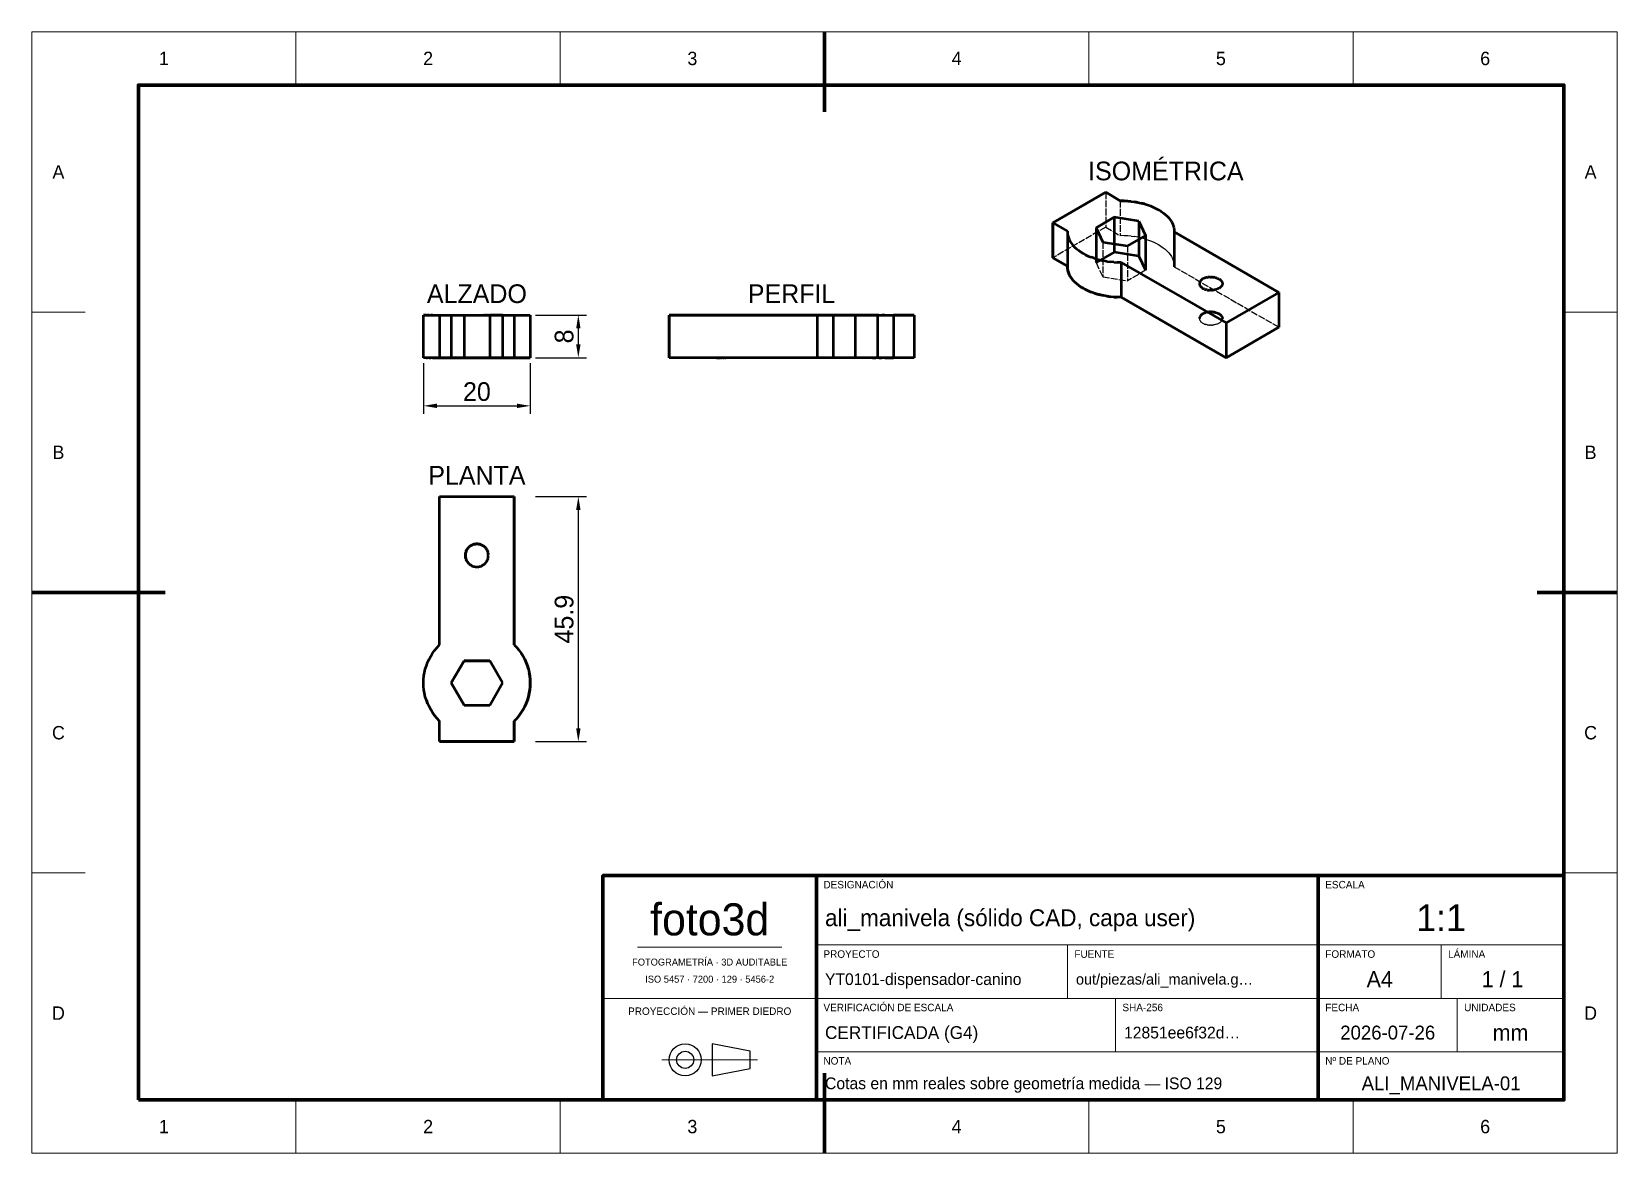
# Model space of a CAD drawing. Header units: millimetres. Extents: x 0 to 297, y 0 to 210.
import ezdxf
from ezdxf.enums import TextEntityAlignment as Align

# ---------------------------------------------------------------- set-up
doc = ezdxf.new("R2010")
doc.units = ezdxf.units.MM
doc.linetypes.add('DASHED', pattern=[1.524, 1.27, -0.254])
for name, color, linetype, lineweight in [('COTAS', 7, 'CONTINUOUS', 25), ('FINA', 7, 'CONTINUOUS', 18), ('NORMA', 7, 'CONTINUOUS', 70), ('OCULTA', 8, 'DASHED', 25), ('TEXTO', 7, 'CONTINUOUS', 25), ('VISIBLE', 7, 'CONTINUOUS', 50)]:
    doc.layers.add(name, color=color, linetype=linetype, lineweight=lineweight)
doc.dimstyles.new('F3D_1000', dxfattribs={"dimtxt": 3.5, "dimasz": 2.5, "dimexe": 1.5, "dimexo": 1, "dimgap": 0.9, "dimtad": 1, "dimdec": 1, "dimdsep": 46, "dimcen": 2.5, "dimazin": 3, "dimtfac": 1, "dimtmove": 0, "dimatfit": 3})

msp = doc.modelspace()

# ---------------------------------------------------------------- texts
at = {"layer": 'TEXTO'}
for s, height, p in [('1', 2.5, (24.75, 205)), ('2', 2.5, (74.25, 205)), ('3', 2.5, (123.75, 205)), ('4', 2.5, (173.25, 205)), ('5', 2.5, (222.75, 205)), ('6', 2.5, (272.25, 205)), ('A', 2.5, (5, 183.75)), ('ISOMÉTRICA', 3.5, (212.44, 183.93)), ('A', 2.5, (292, 183.75)), ('ALZADO', 3.5, (83.39, 160.95)), ('PERFIL', 3.5, (142.33, 160.95)), ('B', 2.5, (5, 131.25)), ('B', 2.5, (292, 131.25)), ('PLANTA', 3.5, (83.39, 126.95)), ('C', 2.5, (5, 78.75)), ('C', 2.5, (292, 78.75)), ('foto3d', 6, (127, 43.8)), ('1:1', 5, (264, 44.1)), ('FOTOGRAMETRÍA · 3D AUDITABLE', 1.3, (127, 35.8)), ('ISO 5457 · 7200 · 129 · 5456-2', 1.3, (127, 32.6)), ('A4', 3, (252.5, 32.6)), ('1 / 1', 3, (275.5, 32.6)), ('D', 2.5, (5, 26.25)), ('PROYECCIÓN — PRIMER DIEDRO', 1.4, (127, 26.6)), ('D', 2.5, (292, 26.25)), ('2026-07-26', 2.6, (254, 22.6)), ('mm', 3, (277, 22.6)), ('ALI_MANIVELA-01', 2.6, (264, 13.1)), ('1', 2.5, (24.75, 5)), ('2', 2.5, (74.25, 5)), ('3', 2.5, (123.75, 5)), ('4', 2.5, (173.25, 5)), ('5', 2.5, (222.75, 5)), ('6', 2.5, (272.25, 5))]:
    msp.add_text(s, height=height, dxfattribs=at).set_placement(p, align=Align.MIDDLE_CENTER)
for s, p in [('DESIGNACIÓN', (148.3, 49.6)), ('ESCALA', (242.3, 49.6)), ('PROYECTO', (148.3, 36.6)), ('FUENTE', (195.3, 36.6)), ('FORMATO', (242.3, 36.6)), ('LÁMINA', (265.3, 36.6)), ('VERIFICACIÓN DE ESCALA', (148.3, 26.6)), ('SHA-256', (204.3, 26.6)), ('FECHA', (242.3, 26.6)), ('UNIDADES', (268.3, 26.6)), ('NOTA', (148.3, 16.6)), ('Nº DE PLANO', (242.3, 16.6))]:
    msp.add_text(s, height=1.4, dxfattribs=at).set_placement(p)
for s, height, p in [('ali_manivela (sólido CAD, capa user)', 3.1528, (148.6, 44.1)), ('YT0101-dispensador-canino', 2.19, (148.6, 32.6)), ('out/piezas/ali_manivela.g…', 2.0278, (195.6, 32.6)), ('CERTIFICADA (G4)', 2.4, (148.6, 22.6)), ('12851ee6f32d…', 2.2, (204.6, 22.6)), ('Cotas en mm reales sobre geometría medida — ISO 129', 2.2, (148.6, 13.1))]:
    msp.add_text(s, height=height, dxfattribs=at).set_placement(p, align=Align.MIDDLE_LEFT)

# ---------------------------------------------------------------- dimensions: what is measured, and where the dimension line sits
at = {"layer": 'COTAS'}
for base, p1, p2 in [((102.39, 148.95), (93.39, 148.95), (93.39, 156.95)), ((102.39, 77.07), (93.39, 77.07), (93.39, 122.95))]:
    msp.add_linear_dim(base=base, p1=p1, p2=p2, angle=90, dimstyle='F3D_1000', dxfattribs=at).render()
msp.add_linear_dim(base=(73.39, 139.95), p1=(73.39, 148.95), p2=(93.39, 148.95), dimstyle='F3D_1000', dxfattribs=at).render()

# ---------------------------------------------------------------- linework, layer by layer
at = {"layer": 'FINA'}
for p, q in [((49.5, 200), (49.5, 210)), ((99, 200), (99, 210)), ((148.5, 200), (148.5, 210)), ((198, 200), (198, 210)), ((247.5, 200), (247.5, 210)), ((0, 157.5), (10, 157.5)), ((287, 157.5), (297, 157.5)), ((0, 105), (10, 105)), ((287, 105), (297, 105)), ((0, 52.5), (10, 52.5)), ((287, 52.5), (297, 52.5)), ((147, 39), (241, 39)), ((194, 29), (194, 39)), ((241, 39), (287, 39)), ((264, 29), (264, 39)), ((113.5, 38.6), (140.5, 38.6)), ((107, 29), (147, 29)), ((147, 29), (241, 29)), ((203, 19), (203, 29)), ((241, 29), (287, 29)), ((267, 19), (267, 29)), ((147, 19), (241, 19)), ((241, 19), (287, 19)), ((118.03, 17.5), (135.97, 17.5)), ((49.5, 0), (49.5, 10)), ((99, 0), (99, 10)), ((148.5, 0), (148.5, 10)), ((198, 0), (198, 10)), ((247.5, 0), (247.5, 10))]:
    msp.add_line(p, q, dxfattribs=at)
msp.add_lwpolyline([(0, 0), (297, 0), (297, 210), (0, 210)], close=True, dxfattribs=at)
at = {"layer": 'NORMA'}
for p, q in [((148.5, 210), (148.5, 195)), ((0, 105), (25, 105)), ((297, 105), (282, 105)), ((147, 10), (147, 52)), ((241, 10), (241, 52)), ((148.5, 0), (148.5, 15))]:
    msp.add_line(p, q, dxfattribs=at)
for points in [[(20, 10), (287, 10), (287, 200), (20, 200)], [(107, 10), (287, 10), (287, 52), (107, 52)]]:
    msp.add_lwpolyline(points, close=True, dxfattribs=at)
at = {"layer": 'OCULTA'}
for p, q in [((201.17, 179.93), (201.17, 173.4)), ((203.9, 178.35), (203.9, 171.82)), ((201.17, 173.4), (191.27, 167.68)), ((201.17, 173.4), (203.9, 171.82)), ((200.61, 170.62), (200.61, 164.09)), ((204, 171.82), (203.9, 171.82)), ((204.65, 171.81), (204, 171.82)), ((205.3, 171.77), (204.65, 171.81)), ((205.24, 169.91), (205.24, 163.38)), ((205.95, 171.71), (205.3, 171.77)), ((205.95, 171.71), (206.59, 171.63)), ((207.21, 171.52), (206.59, 171.63)), ((207.21, 171.52), (207.82, 171.38)), ((208.42, 171.23), (207.82, 171.38)), ((208.42, 171.23), (209, 171.05)), ((209, 171.05), (209.55, 170.85)), ((209.55, 170.85), (210.08, 170.63)), ((210.08, 170.63), (210.59, 170.39)), ((210.59, 170.39), (211.07, 170.13)), ((211.07, 170.13), (211.52, 169.86)), ((211.52, 169.86), (211.93, 169.56)), ((211.93, 169.56), (212.31, 169.26)), ((199.37, 166.76), (200.61, 164.09)), ((212.31, 169.26), (212.66, 168.94)), ((212.66, 168.94), (212.97, 168.6)), ((212.97, 168.6), (213.24, 168.26)), ((213.24, 168.26), (213.47, 167.9)), ((213.47, 167.9), (213.66, 167.54)), ((213.66, 167.54), (213.8, 167.17)), ((213.8, 167.17), (213.91, 166.8)), ((213.91, 166.8), (213.98, 166.43)), ((213.98, 166.43), (214, 166.05)), ((194, 166.1), (194, 166.05)), ((200.61, 164.09), (205.24, 163.38)), ((208.63, 165.33), (205.24, 163.38)), ((213.99, 165.99), (225.83, 159.16)), ((225.83, 159.16), (233.61, 154.67)), ((73.39, 156.95), (73.41, 156.95)), ((73.41, 156.95), (73.47, 156.95)), ((73.47, 156.95), (73.58, 156.95)), ((73.58, 156.95), (73.73, 156.95)), ((73.73, 156.95), (73.92, 156.95)), ((73.92, 156.95), (74.15, 156.95)), ((74.15, 156.95), (74.42, 156.95)), ((74.42, 156.95), (74.73, 156.95)), ((74.73, 156.95), (75.07, 156.95)), ((75.07, 156.95), (75.46, 156.95)), ((75.46, 156.95), (75.87, 156.95)), ((75.87, 156.95), (76.32, 156.95)), ((76.32, 156.95), (76.39, 156.95)), ((76.39, 156.95), (76.39, 156.95)), ((76.39, 156.95), (76.39, 156.95)), ((76.39, 156.95), (76.39, 156.95)), ((76.39, 156.95), (90.39, 156.95)), ((76.39, 156.95), (76.39, 148.95)), ((76.39, 156.95), (76.39, 148.95)), ((78.6, 156.95), (80.99, 156.95)), ((80.99, 156.95), (85.79, 156.95)), ((80.99, 156.95), (80.99, 148.95)), ((81.26, 156.95), (81.24, 156.95)), ((81.24, 156.95), (81.24, 156.95)), ((81.28, 156.95), (81.26, 156.95)), ((81.31, 156.95), (81.28, 156.95)), ((81.35, 156.95), (81.31, 156.95)), ((81.35, 156.95), (81.4, 156.95)), ((81.46, 156.95), (81.4, 156.95)), ((81.46, 156.95), (81.53, 156.95)), ((81.6, 156.95), (81.53, 156.95)), ((81.6, 156.95), (81.68, 156.95)), ((81.77, 156.95), (81.68, 156.95)), ((81.77, 156.95), (81.87, 156.95)), ((81.97, 156.95), (81.87, 156.95)), ((81.97, 156.95), (82.08, 156.95)), ((82.08, 156.95), (82.19, 156.95)), ((82.19, 156.95), (82.31, 156.95)), ((82.44, 156.95), (82.31, 156.95)), ((82.44, 156.95), (82.57, 156.95)), ((82.57, 156.95), (82.7, 156.95)), ((82.7, 156.95), (82.83, 156.95)), ((82.83, 156.95), (82.97, 156.95)), ((82.97, 156.95), (83.11, 156.95)), ((83.11, 156.95), (83.25, 156.95)), ((83.25, 156.95), (83.39, 156.95)), ((83.39, 156.95), (83.53, 156.95)), ((83.53, 156.95), (83.67, 156.95)), ((83.67, 156.95), (83.81, 156.95)), ((83.81, 156.95), (83.95, 156.95)), ((83.95, 156.95), (84.08, 156.95)), ((84.08, 156.95), (84.21, 156.95)), ((84.21, 156.95), (84.34, 156.95)), ((84.34, 156.95), (84.46, 156.95)), ((84.46, 156.95), (84.58, 156.95)), ((84.58, 156.95), (84.7, 156.95)), ((84.7, 156.95), (84.81, 156.95)), ((84.81, 156.95), (84.91, 156.95)), ((84.91, 156.95), (85.01, 156.95)), ((85.01, 156.95), (85.09, 156.95)), ((85.09, 156.95), (85.18, 156.95)), ((85.18, 156.95), (85.25, 156.95)), ((85.25, 156.95), (85.32, 156.95)), ((85.32, 156.95), (85.38, 156.95)), ((85.38, 156.95), (85.43, 156.95)), ((85.43, 156.95), (85.47, 156.95)), ((85.47, 156.95), (85.5, 156.95)), ((85.5, 156.95), (85.52, 156.95)), ((85.52, 156.95), (85.53, 156.95)), ((85.53, 156.95), (85.54, 156.95)), ((85.79, 156.95), (88.18, 156.95)), ((85.79, 156.95), (85.79, 148.95)), ((90.39, 156.95), (90.39, 156.95)), ((90.39, 156.95), (90.46, 156.95)), ((90.39, 156.95), (90.39, 156.95)), ((90.39, 156.95), (90.39, 156.95)), ((90.39, 156.95), (90.39, 148.95)), ((90.39, 156.95), (90.39, 148.95)), ((90.46, 156.95), (90.91, 156.95)), ((91.32, 156.95), (90.91, 156.95)), ((91.32, 156.95), (91.7, 156.95)), ((92.05, 156.95), (91.7, 156.95)), ((92.05, 156.95), (92.36, 156.95)), ((92.63, 156.95), (92.36, 156.95)), ((92.86, 156.95), (92.63, 156.95)), ((93.05, 156.95), (92.86, 156.95)), ((93.05, 156.95), (93.2, 156.95)), ((93.3, 156.95), (93.2, 156.95)), ((93.37, 156.95), (93.3, 156.95)), ((93.39, 156.95), (93.37, 156.95)), ((119.39, 156.95), (119.39, 156.95)), ((130.39, 156.95), (119.39, 156.95)), ((119.39, 156.95), (119.39, 148.95)), ((128.26, 156.95), (128.24, 156.95)), ((128.24, 156.95), (128.24, 156.95)), ((128.28, 156.95), (128.26, 156.95)), ((128.31, 156.95), (128.28, 156.95)), ((128.35, 156.95), (128.31, 156.95)), ((128.4, 156.95), (128.35, 156.95)), ((128.46, 156.95), (128.4, 156.95)), ((128.53, 156.95), (128.46, 156.95)), ((128.6, 156.95), (128.53, 156.95)), ((128.68, 156.95), (128.6, 156.95)), ((128.77, 156.95), (128.68, 156.95)), ((128.87, 156.95), (128.77, 156.95)), ((128.97, 156.95), (128.87, 156.95)), ((129.08, 156.95), (128.97, 156.95)), ((129.19, 156.95), (129.08, 156.95)), ((129.31, 156.95), (129.19, 156.95)), ((129.44, 156.95), (129.31, 156.95)), ((129.57, 156.95), (129.44, 156.95)), ((129.7, 156.95), (129.57, 156.95)), ((129.83, 156.95), (129.7, 156.95)), ((129.97, 156.95), (129.83, 156.95)), ((130.11, 156.95), (129.97, 156.95)), ((130.25, 156.95), (130.11, 156.95)), ((130.39, 156.95), (130.25, 156.95)), ((130.53, 156.95), (130.39, 156.95)), ((147.13, 156.95), (130.39, 156.95)), ((130.67, 156.95), (130.53, 156.95)), ((130.81, 156.95), (130.67, 156.95)), ((130.95, 156.95), (130.81, 156.95)), ((131.08, 156.95), (130.95, 156.95)), ((131.08, 156.95), (131.21, 156.95)), ((131.34, 156.95), (131.21, 156.95)), ((131.34, 156.95), (131.46, 156.95)), ((131.58, 156.95), (131.46, 156.95)), ((131.58, 156.95), (131.7, 156.95)), ((131.81, 156.95), (131.7, 156.95)), ((131.81, 156.95), (131.91, 156.95)), ((132.01, 156.95), (131.91, 156.95)), ((132.01, 156.95), (132.09, 156.95)), ((132.09, 156.95), (132.18, 156.95)), ((132.18, 156.95), (132.25, 156.95)), ((132.32, 156.95), (132.25, 156.95)), ((132.32, 156.95), (132.38, 156.95)), ((132.38, 156.95), (132.43, 156.95)), ((132.43, 156.95), (132.47, 156.95)), ((132.47, 156.95), (132.5, 156.95)), ((132.5, 156.95), (132.52, 156.95)), ((132.52, 156.95), (132.53, 156.95)), ((132.53, 156.95), (132.54, 156.95)), ((147.13, 156.95), (147.2, 156.95)), ((147.13, 156.95), (147.13, 148.95)), ((147.2, 156.95), (147.68, 156.95)), ((148.18, 156.95), (147.68, 156.95)), ((148.18, 156.95), (148.71, 156.95)), ((149.27, 156.95), (148.71, 156.95)), ((149.27, 156.95), (149.85, 156.95)), ((150.44, 156.95), (149.85, 156.95)), ((154.27, 156.95), (150.12, 156.95)), ((150.12, 156.95), (150.12, 156.95)), ((150.12, 156.95), (150.12, 148.95)), ((151.05, 156.95), (150.44, 156.95)), ((151.68, 156.95), (151.05, 156.95)), ((151.68, 156.95), (152.32, 156.95)), ((152.96, 156.95), (152.32, 156.95)), ((153.62, 156.95), (152.96, 156.95)), ((154.27, 156.95), (153.62, 156.95)), ((154.27, 156.95), (158.42, 156.95)), ((154.92, 156.95), (154.27, 156.95)), ((154.27, 156.95), (154.27, 148.95)), ((155.57, 156.95), (154.92, 156.95)), ((156.22, 156.95), (155.57, 156.95)), ((156.86, 156.95), (156.22, 156.95)), ((157.48, 156.95), (156.86, 156.95)), ((158.1, 156.95), (157.48, 156.95)), ((158.69, 156.95), (158.1, 156.95)), ((158.42, 156.95), (158.42, 156.95)), ((158.42, 156.95), (158.42, 148.95)), ((159.27, 156.95), (158.69, 156.95)), ((159.82, 156.95), (159.27, 156.95)), ((160.36, 156.95), (159.82, 156.95)), ((160.86, 156.95), (160.36, 156.95)), ((161.34, 156.95), (160.86, 156.95)), ((161.41, 156.95), (161.34, 156.95)), ((165.27, 156.95), (161.41, 156.95)), ((161.41, 156.95), (161.41, 148.95)), ((165.27, 156.95), (165.27, 156.95)), ((165.27, 156.95), (165.27, 148.95)), ((218.73, 156.3), (218.74, 156.22)), ((218.74, 156.22), (218.75, 156.14)), ((218.75, 156.14), (218.77, 156.06)), ((218.77, 156.06), (218.81, 155.98)), ((218.81, 155.98), (218.85, 155.9)), ((218.85, 155.9), (218.9, 155.82)), ((218.9, 155.82), (218.95, 155.75)), ((218.95, 155.75), (219.02, 155.68)), ((219.02, 155.68), (219.1, 155.61)), ((219.1, 155.61), (219.18, 155.54)), ((219.18, 155.54), (219.27, 155.48)), ((219.27, 155.48), (219.36, 155.42)), ((219.36, 155.42), (219.47, 155.37)), ((219.47, 155.37), (219.57, 155.31)), ((219.69, 155.27), (219.57, 155.31)), ((219.69, 155.27), (219.81, 155.22)), ((219.81, 155.22), (219.93, 155.19)), ((220.06, 155.15), (219.93, 155.19)), ((220.19, 155.12), (220.06, 155.15)), ((220.19, 155.12), (220.33, 155.1)), ((220.33, 155.1), (220.46, 155.08)), ((220.6, 155.07), (220.46, 155.08)), ((220.6, 155.07), (220.74, 155.06)), ((220.88, 155.06), (220.74, 155.06)), ((221.02, 155.06), (220.88, 155.06)), ((221.02, 155.06), (221.16, 155.07)), ((221.3, 155.08), (221.16, 155.07)), ((221.44, 155.1), (221.3, 155.08)), ((221.57, 155.12), (221.44, 155.1)), ((221.71, 155.15), (221.57, 155.12)), ((221.83, 155.19), (221.71, 155.15)), ((221.96, 155.22), (221.83, 155.19)), ((222.08, 155.27), (221.96, 155.22)), ((222.19, 155.31), (222.08, 155.27)), ((222.3, 155.37), (222.19, 155.31)), ((222.4, 155.42), (222.3, 155.37)), ((222.5, 155.48), (222.4, 155.42)), ((222.59, 155.54), (222.5, 155.48)), ((222.67, 155.61), (222.59, 155.54)), ((222.74, 155.68), (222.67, 155.61)), ((222.81, 155.75), (222.74, 155.68)), ((222.87, 155.82), (222.81, 155.75)), ((222.92, 155.9), (222.87, 155.82)), ((222.96, 155.98), (222.92, 155.9)), ((222.99, 156.06), (222.96, 155.98)), ((223.01, 156.14), (222.99, 156.06)), ((223.03, 156.22), (223.01, 156.14)), ((223.03, 156.3), (223.03, 156.22)), ((73.39, 148.95), (73.41, 148.95)), ((73.41, 148.95), (73.47, 148.95)), ((73.47, 148.95), (73.58, 148.95)), ((73.58, 148.95), (73.73, 148.95)), ((73.73, 148.95), (73.92, 148.95)), ((73.92, 148.95), (74.15, 148.95)), ((74.15, 148.95), (74.42, 148.95)), ((74.42, 148.95), (74.73, 148.95)), ((74.73, 148.95), (75.07, 148.95)), ((75.07, 148.95), (75.46, 148.95)), ((75.46, 148.95), (75.87, 148.95)), ((75.87, 148.95), (76.32, 148.95)), ((76.32, 148.95), (76.39, 148.95)), ((76.39, 148.95), (76.39, 148.95)), ((76.39, 148.95), (76.39, 148.95)), ((76.39, 148.95), (76.39, 148.95)), ((76.39, 148.95), (90.39, 148.95)), ((78.6, 148.95), (80.99, 148.95)), ((80.99, 148.95), (85.79, 148.95)), ((81.26, 148.95), (81.24, 148.95)), ((81.24, 148.95), (81.24, 148.95)), ((81.28, 148.95), (81.26, 148.95)), ((81.31, 148.95), (81.28, 148.95)), ((81.35, 148.95), (81.31, 148.95)), ((81.35, 148.95), (81.4, 148.95)), ((81.46, 148.95), (81.4, 148.95)), ((81.46, 148.95), (81.53, 148.95)), ((81.6, 148.95), (81.53, 148.95)), ((81.6, 148.95), (81.68, 148.95)), ((81.77, 148.95), (81.68, 148.95)), ((81.77, 148.95), (81.87, 148.95)), ((81.97, 148.95), (81.87, 148.95)), ((81.97, 148.95), (82.08, 148.95)), ((82.08, 148.95), (82.19, 148.95)), ((82.19, 148.95), (82.31, 148.95)), ((82.44, 148.95), (82.31, 148.95)), ((82.44, 148.95), (82.57, 148.95)), ((82.57, 148.95), (82.7, 148.95)), ((82.7, 148.95), (82.83, 148.95)), ((82.83, 148.95), (82.97, 148.95)), ((82.97, 148.95), (83.11, 148.95)), ((83.11, 148.95), (83.25, 148.95)), ((83.25, 148.95), (83.39, 148.95)), ((83.39, 148.95), (83.53, 148.95)), ((83.53, 148.95), (83.67, 148.95)), ((83.67, 148.95), (83.81, 148.95)), ((83.81, 148.95), (83.95, 148.95)), ((83.95, 148.95), (84.08, 148.95)), ((84.08, 148.95), (84.21, 148.95)), ((84.21, 148.95), (84.34, 148.95)), ((84.34, 148.95), (84.46, 148.95)), ((84.46, 148.95), (84.58, 148.95)), ((84.58, 148.95), (84.7, 148.95)), ((84.7, 148.95), (84.81, 148.95)), ((84.81, 148.95), (84.91, 148.95)), ((84.91, 148.95), (85.01, 148.95)), ((85.01, 148.95), (85.09, 148.95)), ((85.09, 148.95), (85.18, 148.95)), ((85.18, 148.95), (85.25, 148.95)), ((85.25, 148.95), (85.32, 148.95)), ((85.32, 148.95), (85.38, 148.95)), ((85.38, 148.95), (85.43, 148.95)), ((85.43, 148.95), (85.47, 148.95)), ((85.47, 148.95), (85.5, 148.95)), ((85.5, 148.95), (85.52, 148.95)), ((85.52, 148.95), (85.53, 148.95)), ((85.53, 148.95), (85.54, 148.95)), ((85.79, 148.95), (88.18, 148.95)), ((90.39, 148.95), (90.39, 148.95)), ((90.39, 148.95), (90.46, 148.95)), ((90.39, 148.95), (90.39, 148.95)), ((90.39, 148.95), (90.39, 148.95)), ((90.46, 148.95), (90.91, 148.95)), ((91.32, 148.95), (90.91, 148.95)), ((91.32, 148.95), (91.7, 148.95)), ((92.05, 148.95), (91.7, 148.95)), ((92.05, 148.95), (92.36, 148.95)), ((92.63, 148.95), (92.36, 148.95)), ((92.86, 148.95), (92.63, 148.95)), ((93.05, 148.95), (92.86, 148.95)), ((93.05, 148.95), (93.2, 148.95)), ((93.3, 148.95), (93.2, 148.95)), ((93.37, 148.95), (93.3, 148.95)), ((93.39, 148.95), (93.37, 148.95)), ((119.39, 148.95), (119.39, 148.95)), ((130.39, 148.95), (119.39, 148.95)), ((128.26, 148.95), (128.24, 148.95)), ((128.24, 148.95), (128.24, 148.95)), ((128.28, 148.95), (128.26, 148.95)), ((128.31, 148.95), (128.28, 148.95)), ((128.35, 148.95), (128.31, 148.95)), ((128.4, 148.95), (128.35, 148.95)), ((128.46, 148.95), (128.4, 148.95)), ((128.53, 148.95), (128.46, 148.95)), ((128.6, 148.95), (128.53, 148.95)), ((128.68, 148.95), (128.6, 148.95)), ((128.77, 148.95), (128.68, 148.95)), ((128.87, 148.95), (128.77, 148.95)), ((128.97, 148.95), (128.87, 148.95)), ((129.08, 148.95), (128.97, 148.95)), ((129.19, 148.95), (129.08, 148.95)), ((129.31, 148.95), (129.19, 148.95)), ((129.44, 148.95), (129.31, 148.95)), ((129.57, 148.95), (129.44, 148.95)), ((129.7, 148.95), (129.57, 148.95)), ((129.83, 148.95), (129.7, 148.95)), ((129.97, 148.95), (129.83, 148.95)), ((130.11, 148.95), (129.97, 148.95)), ((130.25, 148.95), (130.11, 148.95)), ((130.39, 148.95), (130.25, 148.95)), ((130.53, 148.95), (130.39, 148.95)), ((147.13, 148.95), (130.39, 148.95)), ((130.67, 148.95), (130.53, 148.95)), ((130.81, 148.95), (130.67, 148.95)), ((130.95, 148.95), (130.81, 148.95)), ((131.08, 148.95), (130.95, 148.95)), ((131.08, 148.95), (131.21, 148.95)), ((131.34, 148.95), (131.21, 148.95)), ((131.34, 148.95), (131.46, 148.95)), ((131.58, 148.95), (131.46, 148.95)), ((131.58, 148.95), (131.7, 148.95)), ((131.81, 148.95), (131.7, 148.95)), ((131.81, 148.95), (131.91, 148.95)), ((132.01, 148.95), (131.91, 148.95)), ((132.01, 148.95), (132.09, 148.95)), ((132.09, 148.95), (132.18, 148.95)), ((132.18, 148.95), (132.25, 148.95)), ((132.32, 148.95), (132.25, 148.95)), ((132.32, 148.95), (132.38, 148.95)), ((132.38, 148.95), (132.43, 148.95)), ((132.43, 148.95), (132.47, 148.95)), ((132.47, 148.95), (132.5, 148.95)), ((132.5, 148.95), (132.52, 148.95)), ((132.52, 148.95), (132.53, 148.95)), ((132.53, 148.95), (132.54, 148.95)), ((147.13, 148.95), (147.2, 148.95)), ((147.2, 148.95), (147.68, 148.95)), ((148.18, 148.95), (147.68, 148.95)), ((148.18, 148.95), (148.71, 148.95)), ((149.27, 148.95), (148.71, 148.95)), ((149.27, 148.95), (149.85, 148.95)), ((150.44, 148.95), (149.85, 148.95)), ((154.27, 148.95), (150.12, 148.95)), ((150.12, 148.95), (150.12, 148.95)), ((151.05, 148.95), (150.44, 148.95)), ((151.68, 148.95), (151.05, 148.95)), ((151.68, 148.95), (152.32, 148.95)), ((152.96, 148.95), (152.32, 148.95)), ((153.62, 148.95), (152.96, 148.95)), ((154.27, 148.95), (153.62, 148.95)), ((154.27, 148.95), (158.42, 148.95)), ((154.92, 148.95), (154.27, 148.95)), ((155.57, 148.95), (154.92, 148.95)), ((156.22, 148.95), (155.57, 148.95)), ((156.86, 148.95), (156.22, 148.95)), ((157.48, 148.95), (156.86, 148.95)), ((158.1, 148.95), (157.48, 148.95)), ((158.69, 148.95), (158.1, 148.95)), ((158.42, 148.95), (158.42, 148.95)), ((159.27, 148.95), (158.69, 148.95)), ((159.82, 148.95), (159.27, 148.95)), ((160.36, 148.95), (159.82, 148.95)), ((160.86, 148.95), (160.36, 148.95)), ((161.34, 148.95), (160.86, 148.95)), ((161.41, 148.95), (161.34, 148.95)), ((165.27, 148.95), (161.41, 148.95)), ((165.27, 148.95), (165.27, 148.95)), ((76.39, 122.95), (76.39, 122.95)), ((76.39, 111.95), (76.39, 122.95)), ((76.39, 122.95), (90.39, 122.95)), ((90.39, 122.95), (90.39, 122.95)), ((90.39, 111.95), (90.39, 122.95)), ((81.4, 112.77), (81.46, 112.9)), ((81.46, 112.9), (81.53, 113.03)), ((81.53, 113.03), (81.6, 113.15)), ((81.6, 113.15), (81.68, 113.26)), ((81.68, 113.26), (81.77, 113.37)), ((81.77, 113.37), (81.87, 113.47)), ((81.87, 113.47), (81.97, 113.57)), ((81.97, 113.57), (82.08, 113.66)), ((82.08, 113.66), (82.19, 113.74)), ((82.19, 113.74), (82.31, 113.81)), ((82.31, 113.81), (82.44, 113.88)), ((82.44, 113.88), (82.57, 113.94)), ((82.57, 113.94), (82.7, 113.99)), ((82.7, 113.99), (82.83, 114.03)), ((82.83, 114.03), (82.97, 114.06)), ((82.97, 114.06), (83.11, 114.08)), ((83.11, 114.08), (83.25, 114.1)), ((83.25, 114.1), (83.39, 114.1)), ((83.39, 114.1), (83.53, 114.1)), ((83.53, 114.1), (83.67, 114.08)), ((83.67, 114.08), (83.81, 114.06)), ((83.81, 114.06), (83.95, 114.03)), ((83.95, 114.03), (84.08, 113.99)), ((84.08, 113.99), (84.21, 113.94)), ((84.21, 113.94), (84.34, 113.88)), ((84.34, 113.88), (84.46, 113.81)), ((84.46, 113.81), (84.58, 113.74)), ((84.58, 113.74), (84.7, 113.66)), ((84.81, 113.57), (84.7, 113.66)), ((84.81, 113.57), (84.91, 113.47)), ((84.91, 113.47), (85.01, 113.37)), ((85.09, 113.26), (85.01, 113.37)), ((85.09, 113.26), (85.18, 113.15)), ((85.25, 113.03), (85.18, 113.15)), ((85.32, 112.9), (85.25, 113.03)), ((85.32, 112.9), (85.38, 112.77)), ((76.39, 95.21), (76.39, 111.95)), ((81.24, 112.09), (81.26, 112.23)), ((81.24, 111.95), (81.24, 112.09)), ((81.24, 111.81), (81.24, 111.95)), ((81.26, 111.67), (81.24, 111.81)), ((81.26, 112.23), (81.28, 112.37)), ((81.28, 111.53), (81.26, 111.67)), ((81.28, 112.37), (81.31, 112.51)), ((81.31, 111.39), (81.28, 111.53)), ((81.31, 112.51), (81.35, 112.64)), ((81.35, 111.26), (81.31, 111.39)), ((81.35, 112.64), (81.4, 112.77)), ((81.35, 111.26), (81.4, 111.13)), ((81.46, 111), (81.4, 111.13)), ((81.46, 111), (81.53, 110.88)), ((81.6, 110.76), (81.53, 110.88)), ((81.6, 110.76), (81.68, 110.64)), ((81.77, 110.53), (81.68, 110.64)), ((81.77, 110.53), (81.87, 110.43)), ((81.97, 110.33), (81.87, 110.43)), ((81.97, 110.33), (82.08, 110.25)), ((82.08, 110.25), (82.19, 110.16)), ((82.19, 110.16), (82.31, 110.09)), ((82.44, 110.02), (82.31, 110.09)), ((82.44, 110.02), (82.57, 109.96)), ((82.57, 109.96), (82.7, 109.92)), ((82.7, 109.92), (82.83, 109.87)), ((83.95, 109.87), (84.08, 109.92)), ((84.08, 109.92), (84.21, 109.96)), ((84.21, 109.96), (84.34, 110.02)), ((84.34, 110.02), (84.46, 110.09)), ((84.46, 110.09), (84.58, 110.16)), ((84.58, 110.16), (84.7, 110.25)), ((84.7, 110.25), (84.81, 110.33)), ((84.81, 110.33), (84.91, 110.43)), ((84.91, 110.43), (85.01, 110.53)), ((85.01, 110.53), (85.09, 110.64)), ((85.09, 110.64), (85.18, 110.76)), ((85.18, 110.76), (85.25, 110.88)), ((85.25, 110.88), (85.32, 111)), ((85.32, 111), (85.38, 111.13)), ((85.38, 112.77), (85.43, 112.64)), ((85.38, 111.13), (85.43, 111.26)), ((85.47, 112.51), (85.43, 112.64)), ((85.43, 111.26), (85.47, 111.39)), ((85.5, 112.37), (85.47, 112.51)), ((85.47, 111.39), (85.5, 111.53)), ((85.5, 112.37), (85.52, 112.23)), ((85.5, 111.53), (85.52, 111.67)), ((85.53, 112.09), (85.52, 112.23)), ((85.52, 111.67), (85.53, 111.81)), ((85.54, 111.95), (85.53, 112.09)), ((85.53, 111.81), (85.54, 111.95)), ((90.39, 95.21), (90.39, 111.95)), ((82.83, 109.87), (82.97, 109.84)), ((82.97, 109.84), (83.11, 109.82)), ((83.11, 109.82), (83.25, 109.81)), ((83.25, 109.81), (83.39, 109.8)), ((83.39, 109.8), (83.53, 109.81)), ((83.53, 109.81), (83.67, 109.82)), ((83.67, 109.82), (83.81, 109.84)), ((83.81, 109.84), (83.95, 109.87)), ((75.87, 94.66), (76.32, 95.14)), ((76.32, 95.14), (76.39, 95.21)), ((76.39, 95.21), (76.39, 95.21)), ((90.39, 95.21), (90.39, 95.21)), ((90.39, 95.21), (90.46, 95.14)), ((90.46, 95.14), (90.91, 94.66)), ((74.15, 91.9), (74.42, 92.49)), ((74.42, 92.49), (74.73, 93.07)), ((74.73, 93.07), (75.07, 93.63)), ((75.07, 93.63), (75.46, 94.16)), ((75.46, 94.16), (75.87, 94.66)), ((78.6, 88.07), (80.99, 92.22)), ((80.99, 92.22), (80.99, 92.22)), ((80.99, 92.22), (85.79, 92.22)), ((85.79, 92.22), (85.79, 92.22)), ((88.18, 88.07), (85.79, 92.22)), ((91.32, 94.16), (90.91, 94.66)), ((91.32, 94.16), (91.7, 93.63)), ((92.05, 93.07), (91.7, 93.63)), ((92.05, 93.07), (92.36, 92.49)), ((92.63, 91.9), (92.36, 92.49)), ((73.41, 88.73), (73.47, 89.38)), ((73.47, 89.38), (73.58, 90.02)), ((73.58, 90.02), (73.73, 90.66)), ((73.73, 90.66), (73.92, 91.29)), ((73.92, 91.29), (74.15, 91.9)), ((92.86, 91.29), (92.63, 91.9)), ((93.05, 90.66), (92.86, 91.29)), ((93.05, 90.66), (93.2, 90.02)), ((93.3, 89.38), (93.2, 90.02)), ((93.37, 88.73), (93.3, 89.38)), ((73.39, 88.07), (73.41, 88.73)), ((73.41, 87.42), (73.39, 88.07)), ((73.47, 86.77), (73.41, 87.42)), ((73.58, 86.12), (73.47, 86.77)), ((78.6, 88.07), (78.6, 88.07)), ((78.6, 88.07), (80.99, 83.92)), ((85.79, 83.92), (88.18, 88.07)), ((88.18, 88.07), (88.18, 88.07)), ((93.2, 86.12), (93.3, 86.77)), ((93.3, 86.77), (93.37, 87.42)), ((93.39, 88.07), (93.37, 88.73)), ((93.37, 87.42), (93.39, 88.07)), ((73.73, 85.48), (73.58, 86.12)), ((73.92, 84.86), (73.73, 85.48)), ((73.92, 84.86), (74.15, 84.24)), ((74.42, 83.65), (74.15, 84.24)), ((74.42, 83.65), (74.73, 83.07)), ((80.99, 83.92), (80.99, 83.92)), ((80.99, 83.92), (85.79, 83.92)), ((85.79, 83.92), (85.79, 83.92)), ((92.05, 83.07), (92.36, 83.65)), ((92.36, 83.65), (92.63, 84.24)), ((92.63, 84.24), (92.86, 84.86)), ((92.86, 84.86), (93.05, 85.48)), ((93.05, 85.48), (93.2, 86.12)), ((75.07, 82.52), (74.73, 83.07)), ((75.07, 82.52), (75.46, 81.98)), ((75.46, 81.98), (75.87, 81.48)), ((75.87, 81.48), (76.32, 81)), ((76.32, 81), (76.39, 80.93)), ((76.39, 80.93), (76.39, 80.93)), ((76.39, 77.07), (76.39, 80.93)), ((90.39, 80.93), (90.46, 81)), ((90.39, 80.93), (90.39, 80.93)), ((90.39, 77.07), (90.39, 80.93)), ((90.46, 81), (90.91, 81.48)), ((90.91, 81.48), (91.32, 81.98)), ((91.32, 81.98), (91.7, 82.52)), ((91.7, 82.52), (92.05, 83.07)), ((76.39, 77.07), (76.39, 77.07)), ((76.39, 77.07), (90.39, 77.07)), ((90.39, 77.07), (90.39, 77.07))]:
    msp.add_line(p, q, dxfattribs=at)
at = {"layer": 'TEXTO'}
msp.add_lwpolyline([(127.46, 14.51), (134.59, 15.89), (134.59, 19.11), (127.46, 20.49)], close=True, dxfattribs=at)
for radius in [2.99, 1.61]:
    msp.add_circle((122.4, 17.5), radius, dxfattribs=at)
at = {"layer": 'VISIBLE'}
for p, q in [((201.17, 179.93), (191.27, 174.21)), ((191.27, 174.21), (201.17, 179.93)), ((201.17, 179.93), (203.9, 178.35)), ((201.17, 179.93), (201.17, 179.93)), ((201.17, 179.93), (201.17, 179.93)), ((201.17, 179.93), (203.9, 178.35)), ((204, 178.35), (203.9, 178.35)), ((203.9, 178.35), (203.9, 178.35)), ((203.9, 178.35), (203.9, 178.35)), ((203.9, 178.35), (203.9, 178.35)), ((203.9, 178.35), (203.9, 178.35)), ((203.9, 178.35), (203.9, 178.35)), ((203.9, 178.35), (203.9, 178.35)), ((203.9, 178.35), (204, 178.35)), ((204.65, 178.34), (204, 178.35)), ((204, 178.35), (204, 178.35)), ((204, 178.35), (204.65, 178.34)), ((205.3, 178.3), (204.65, 178.34)), ((204.65, 178.34), (204.65, 178.34)), ((204.65, 178.34), (205.3, 178.3)), ((205.95, 178.24), (205.3, 178.3)), ((205.3, 178.3), (205.3, 178.3)), ((205.3, 178.3), (205.95, 178.24)), ((205.95, 178.24), (206.59, 178.16)), ((205.95, 178.24), (205.95, 178.24)), ((205.95, 178.24), (206.59, 178.16)), ((202.76, 175.25), (199.37, 173.3)), ((207.39, 174.54), (202.76, 175.25)), ((202.76, 175.25), (202.76, 168.72)), ((207.21, 178.05), (206.59, 178.16)), ((206.59, 178.16), (206.59, 178.16)), ((206.59, 178.16), (207.21, 178.05)), ((207.21, 178.05), (207.82, 177.91)), ((207.21, 178.05), (207.21, 178.05)), ((207.21, 178.05), (207.82, 177.91)), ((208.42, 177.76), (207.82, 177.91)), ((207.82, 177.91), (207.82, 177.91)), ((207.82, 177.91), (208.42, 177.76)), ((208.42, 177.76), (209, 177.58)), ((208.42, 177.76), (208.42, 177.76)), ((208.42, 177.76), (209, 177.58)), ((209, 177.58), (209.55, 177.38)), ((209, 177.58), (209, 177.58)), ((209, 177.58), (209.55, 177.38)), ((209.55, 177.38), (210.08, 177.16)), ((209.55, 177.38), (209.55, 177.38)), ((209.55, 177.38), (210.08, 177.16)), ((210.08, 177.16), (210.59, 176.92)), ((210.08, 177.16), (210.08, 177.16)), ((210.08, 177.16), (210.59, 176.92)), ((210.59, 176.92), (211.07, 176.66)), ((210.59, 176.92), (210.59, 176.92)), ((210.59, 176.92), (211.07, 176.66)), ((211.07, 176.66), (211.52, 176.39)), ((211.07, 176.66), (211.07, 176.66)), ((211.07, 176.66), (211.52, 176.39)), ((211.52, 176.39), (211.93, 176.1)), ((211.52, 176.39), (211.52, 176.39)), ((211.52, 176.39), (211.93, 176.1)), ((211.93, 176.1), (212.31, 175.79)), ((211.93, 176.1), (211.93, 176.1)), ((211.93, 176.1), (212.31, 175.79)), ((212.31, 175.79), (212.66, 175.47)), ((212.31, 175.79), (212.31, 175.79)), ((212.31, 175.79), (212.66, 175.47)), ((212.66, 175.47), (212.97, 175.13)), ((212.66, 175.47), (212.66, 175.47)), ((212.66, 175.47), (212.97, 175.13)), ((191.27, 174.21), (194, 172.64)), ((191.27, 174.21), (191.27, 167.68)), ((191.27, 167.68), (191.27, 174.21)), ((191.27, 174.21), (191.27, 174.21)), ((191.27, 174.21), (191.27, 174.21)), ((194, 172.64), (194, 172.58)), ((194, 172.64), (194, 166.1)), ((194, 172.58), (194.02, 172.2)), ((199.37, 173.3), (200.61, 170.62)), ((199.37, 173.3), (199.37, 166.76)), ((207.39, 174.54), (208.63, 171.86)), ((207.39, 174.54), (207.39, 168)), ((212.97, 175.13), (213.24, 174.79)), ((212.97, 175.13), (212.97, 175.13)), ((212.97, 175.13), (213.24, 174.79)), ((213.24, 174.79), (213.47, 174.44)), ((213.24, 174.79), (213.24, 174.79)), ((213.24, 174.79), (213.47, 174.44)), ((213.47, 174.44), (213.66, 174.07)), ((213.47, 174.44), (213.47, 174.44)), ((213.47, 174.44), (213.66, 174.07)), ((213.66, 174.07), (213.8, 173.71)), ((213.66, 174.07), (213.66, 174.07)), ((213.66, 174.07), (213.8, 173.71)), ((213.8, 173.71), (213.91, 173.33)), ((213.8, 173.71), (213.8, 173.71)), ((213.8, 173.71), (213.91, 173.33)), ((213.91, 173.33), (213.98, 172.96)), ((213.91, 173.33), (213.91, 173.33)), ((213.91, 173.33), (213.98, 172.96)), ((213.98, 172.96), (214, 172.58)), ((213.98, 172.96), (213.98, 172.96)), ((213.98, 172.96), (214, 172.58)), ((214, 172.58), (213.99, 172.52)), ((213.99, 172.52), (225.83, 165.69)), ((213.99, 172.52), (213.99, 165.99)), ((214, 172.58), (214, 172.58)), ((214, 172.58), (214, 172.52)), ((214, 172.52), (214, 172.52)), ((214, 172.52), (214, 172.52)), ((214, 172.52), (214, 172.52)), ((214, 172.52), (214, 172.52)), ((214, 172.52), (214, 172.52)), ((214, 172.52), (214, 172.52)), ((214, 172.52), (214, 172.52)), ((214, 172.52), (214, 172.52)), ((214, 172.52), (214, 172.52)), ((214, 172.52), (214, 172.52)), ((214, 172.52), (214, 172.52)), ((214, 172.52), (225.83, 165.69)), ((194.02, 172.2), (194.08, 171.83)), ((194.08, 171.83), (194.19, 171.45)), ((194.19, 171.45), (194.34, 171.09)), ((194.34, 171.09), (194.53, 170.72)), ((194.53, 170.72), (194.76, 170.37)), ((194.76, 170.37), (195.03, 170.03)), ((195.03, 170.03), (195.34, 169.69)), ((195.34, 169.69), (195.68, 169.37)), ((195.68, 169.37), (196.06, 169.07)), ((200.61, 170.62), (205.24, 169.91)), ((208.63, 171.86), (205.24, 169.91)), ((208.63, 171.86), (208.63, 165.33)), ((191.27, 167.68), (194, 166.1)), ((191.27, 167.68), (191.27, 167.68)), ((194, 166.11), (191.27, 167.68)), ((191.27, 167.68), (191.27, 167.68)), ((196.06, 169.07), (196.48, 168.77)), ((196.48, 168.77), (196.93, 168.5)), ((196.93, 168.5), (197.4, 168.24)), ((197.4, 168.24), (197.91, 168)), ((197.91, 168), (198.44, 167.78)), ((199, 167.58), (198.44, 167.78)), ((199, 167.58), (199.57, 167.4)), ((202.76, 168.72), (199.37, 166.76)), ((199.57, 167.4), (200.17, 167.25)), ((200.17, 167.25), (200.78, 167.11)), ((201.41, 167), (200.78, 167.11)), ((201.41, 167), (202.05, 166.92)), ((202.69, 166.86), (202.05, 166.92)), ((202.69, 166.86), (203.34, 166.82)), ((207.39, 168), (202.76, 168.72)), ((204, 166.81), (203.34, 166.82)), ((204.09, 166.81), (204, 166.81)), ((204.09, 166.81), (215.93, 159.97)), ((204.09, 166.81), (204.09, 160.28)), ((207.39, 168), (208.63, 165.33)), ((194, 166.05), (194, 166.11)), ((194, 166.11), (194, 166.11)), ((194, 166.11), (194, 166.11)), ((194, 166.11), (194, 166.11)), ((194, 166.11), (194, 166.11)), ((194, 166.11), (194, 166.11)), ((194, 166.11), (194, 166.11)), ((194, 166.11), (194, 166.11)), ((194, 166.11), (194, 166.11)), ((194, 166.11), (194, 166.11)), ((194, 166.11), (194, 166.11)), ((194, 166.11), (194, 166.11)), ((194, 166.05), (194.02, 165.67)), ((194.02, 165.67), (194, 166.05)), ((194, 166.05), (194, 166.05)), ((194.02, 165.67), (194.08, 165.29)), ((194.08, 165.29), (194.02, 165.67)), ((194.02, 165.67), (194.02, 165.67)), ((194.08, 165.29), (194.19, 164.92)), ((194.19, 164.92), (194.08, 165.29)), ((194.08, 165.29), (194.08, 165.29)), ((194.19, 164.92), (194.34, 164.55)), ((194.34, 164.55), (194.19, 164.92)), ((194.19, 164.92), (194.19, 164.92)), ((194.34, 164.55), (194.53, 164.19)), ((194.53, 164.19), (194.34, 164.55)), ((194.34, 164.55), (194.34, 164.55)), ((194.53, 164.19), (194.76, 163.84)), ((194.76, 163.84), (194.53, 164.19)), ((194.53, 164.19), (194.53, 164.19)), ((194.76, 163.84), (195.03, 163.49)), ((195.03, 163.49), (194.76, 163.84)), ((194.76, 163.84), (194.76, 163.84)), ((195.03, 163.49), (195.34, 163.16)), ((195.34, 163.16), (195.03, 163.49)), ((195.03, 163.49), (195.03, 163.49)), ((214, 166.05), (213.99, 165.99)), ((218.95, 163.38), (218.9, 163.31)), ((219.02, 163.45), (218.95, 163.38)), ((219.1, 163.52), (219.02, 163.45)), ((219.18, 163.59), (219.1, 163.52)), ((219.27, 163.65), (219.18, 163.59)), ((219.36, 163.71), (219.27, 163.65)), ((219.47, 163.76), (219.36, 163.71)), ((219.57, 163.82), (219.47, 163.76)), ((219.69, 163.86), (219.57, 163.82)), ((219.81, 163.91), (219.69, 163.86)), ((219.93, 163.94), (219.81, 163.91)), ((220.06, 163.98), (219.93, 163.94)), ((220.19, 164.01), (220.06, 163.98)), ((220.19, 164.01), (220.33, 164.03)), ((220.46, 164.05), (220.33, 164.03)), ((220.6, 164.06), (220.46, 164.05)), ((220.74, 164.07), (220.6, 164.06)), ((220.74, 164.07), (220.88, 164.07)), ((221.02, 164.07), (220.88, 164.07)), ((221.02, 164.07), (221.16, 164.06)), ((221.3, 164.05), (221.16, 164.06)), ((221.3, 164.05), (221.44, 164.03)), ((221.57, 164.01), (221.44, 164.03)), ((221.57, 164.01), (221.71, 163.98)), ((221.83, 163.94), (221.71, 163.98)), ((221.83, 163.94), (221.96, 163.91)), ((221.96, 163.91), (222.08, 163.86)), ((222.08, 163.86), (222.19, 163.82)), ((222.19, 163.82), (222.3, 163.76)), ((222.3, 163.76), (222.4, 163.71)), ((222.4, 163.71), (222.5, 163.65)), ((222.5, 163.65), (222.59, 163.59)), ((222.59, 163.59), (222.67, 163.52)), ((222.67, 163.52), (222.74, 163.45)), ((222.74, 163.45), (222.81, 163.38)), ((222.81, 163.38), (222.87, 163.31)), ((225.83, 165.69), (233.61, 161.2)), ((225.83, 165.69), (233.61, 161.2)), ((195.34, 163.16), (195.68, 162.84)), ((195.68, 162.84), (195.34, 163.16)), ((195.34, 163.16), (195.34, 163.16)), ((195.68, 162.84), (196.06, 162.53)), ((196.06, 162.53), (195.68, 162.84)), ((195.68, 162.84), (195.68, 162.84)), ((196.06, 162.53), (196.48, 162.24)), ((196.48, 162.24), (196.06, 162.53)), ((196.06, 162.53), (196.06, 162.53)), ((196.48, 162.24), (196.93, 161.97)), ((196.93, 161.97), (196.48, 162.24)), ((196.48, 162.24), (196.48, 162.24)), ((196.93, 161.97), (197.4, 161.71)), ((197.4, 161.71), (196.93, 161.97)), ((196.93, 161.97), (196.93, 161.97)), ((197.4, 161.71), (197.91, 161.47)), ((197.91, 161.47), (197.4, 161.71)), ((197.4, 161.71), (197.4, 161.71)), ((197.91, 161.47), (198.44, 161.25)), ((198.44, 161.25), (197.91, 161.47)), ((197.91, 161.47), (197.91, 161.47)), ((199, 161.05), (198.44, 161.25)), ((199, 161.05), (198.44, 161.25)), ((198.44, 161.25), (198.44, 161.25)), ((199, 161.05), (199.57, 160.87)), ((199.57, 160.87), (199, 161.05)), ((199, 161.05), (199, 161.05)), ((199.57, 160.87), (200.17, 160.71)), ((200.17, 160.71), (199.57, 160.87)), ((199.57, 160.87), (199.57, 160.87)), ((200.17, 160.71), (200.78, 160.58)), ((200.78, 160.58), (200.17, 160.71)), ((200.17, 160.71), (200.17, 160.71)), ((201.41, 160.47), (200.78, 160.58)), ((201.41, 160.47), (200.78, 160.58)), ((200.78, 160.58), (200.78, 160.58)), ((201.41, 160.47), (202.05, 160.39)), ((202.05, 160.39), (201.41, 160.47)), ((201.41, 160.47), (201.41, 160.47)), ((202.69, 160.32), (202.05, 160.39)), ((202.69, 160.32), (202.05, 160.39)), ((202.05, 160.39), (202.05, 160.39)), ((218.74, 162.91), (218.73, 162.83)), ((218.73, 162.83), (218.74, 162.75)), ((218.75, 162.99), (218.74, 162.91)), ((218.74, 162.75), (218.75, 162.67)), ((218.77, 163.07), (218.75, 162.99)), ((218.75, 162.67), (218.77, 162.59)), ((218.81, 163.15), (218.77, 163.07)), ((218.77, 162.59), (218.81, 162.51)), ((218.85, 163.23), (218.81, 163.15)), ((218.81, 162.51), (218.85, 162.43)), ((218.9, 163.31), (218.85, 163.23)), ((218.85, 162.43), (218.9, 162.36)), ((218.9, 162.36), (218.95, 162.28)), ((218.95, 162.28), (219.02, 162.21)), ((219.02, 162.21), (219.1, 162.14)), ((219.1, 162.14), (219.18, 162.08)), ((219.18, 162.08), (219.27, 162.01)), ((219.27, 162.01), (219.36, 161.95)), ((219.36, 161.95), (219.47, 161.9)), ((219.47, 161.9), (219.57, 161.85)), ((219.69, 161.8), (219.57, 161.85)), ((219.69, 161.8), (219.81, 161.76)), ((219.81, 161.76), (219.93, 161.72)), ((220.06, 161.68), (219.93, 161.72)), ((220.19, 161.66), (220.06, 161.68)), ((220.19, 161.66), (220.33, 161.63)), ((220.33, 161.63), (220.46, 161.61)), ((220.6, 161.6), (220.46, 161.61)), ((220.6, 161.6), (220.74, 161.59)), ((220.88, 161.59), (220.74, 161.59)), ((221.02, 161.59), (220.88, 161.59)), ((221.02, 161.59), (221.16, 161.6)), ((221.3, 161.61), (221.16, 161.6)), ((221.44, 161.63), (221.3, 161.61)), ((221.57, 161.66), (221.44, 161.63)), ((221.71, 161.68), (221.57, 161.66)), ((221.83, 161.72), (221.71, 161.68)), ((221.96, 161.76), (221.83, 161.72)), ((222.08, 161.8), (221.96, 161.76)), ((222.19, 161.85), (222.08, 161.8)), ((222.3, 161.9), (222.19, 161.85)), ((222.4, 161.95), (222.3, 161.9)), ((222.5, 162.01), (222.4, 161.95)), ((222.59, 162.08), (222.5, 162.01)), ((222.67, 162.14), (222.59, 162.08)), ((222.74, 162.21), (222.67, 162.14)), ((222.81, 162.28), (222.74, 162.21)), ((222.87, 162.36), (222.81, 162.28)), ((222.87, 163.31), (222.92, 163.23)), ((222.92, 162.43), (222.87, 162.36)), ((222.92, 163.23), (222.96, 163.15)), ((222.96, 162.51), (222.92, 162.43)), ((222.96, 163.15), (222.99, 163.07)), ((222.99, 162.59), (222.96, 162.51)), ((222.99, 163.07), (223.01, 162.99)), ((223.01, 162.67), (222.99, 162.59)), ((223.01, 162.99), (223.03, 162.91)), ((223.03, 162.75), (223.01, 162.67)), ((223.03, 162.91), (223.03, 162.83)), ((223.03, 162.83), (223.03, 162.75)), ((233.61, 161.2), (223.71, 155.48)), ((233.61, 161.2), (233.61, 154.67)), ((233.61, 161.2), (233.61, 161.2)), ((233.61, 161.2), (233.61, 161.2)), ((233.61, 161.2), (233.61, 154.67)), ((202.69, 160.32), (203.34, 160.29)), ((203.34, 160.29), (202.69, 160.32)), ((202.69, 160.32), (202.69, 160.32)), ((204, 160.27), (203.34, 160.29)), ((204, 160.27), (203.34, 160.29)), ((203.34, 160.29), (203.34, 160.29)), ((204.09, 160.28), (204, 160.27)), ((204.09, 160.28), (204, 160.27)), ((204, 160.27), (204, 160.27)), ((204.09, 160.28), (215.93, 153.44)), ((215.93, 153.44), (204.09, 160.28)), ((204.09, 160.28), (204.09, 160.28)), ((204.09, 160.28), (204.09, 160.28)), ((204.09, 160.28), (204.09, 160.28)), ((204.09, 160.28), (204.09, 160.28)), ((204.09, 160.28), (204.09, 160.28)), ((204.09, 160.28), (204.09, 160.28)), ((215.93, 159.97), (223.71, 155.48)), ((219.93, 157.41), (219.81, 157.37)), ((220.06, 157.45), (219.93, 157.41)), ((220.19, 157.47), (220.06, 157.45)), ((220.19, 157.47), (220.33, 157.5)), ((220.46, 157.52), (220.33, 157.5)), ((220.6, 157.53), (220.46, 157.52)), ((220.74, 157.54), (220.6, 157.53)), ((220.74, 157.54), (220.88, 157.54)), ((221.02, 157.54), (220.88, 157.54)), ((221.02, 157.54), (221.16, 157.53)), ((221.3, 157.52), (221.16, 157.53)), ((221.3, 157.52), (221.44, 157.5)), ((221.57, 157.47), (221.44, 157.5)), ((221.57, 157.47), (221.71, 157.45)), ((221.83, 157.41), (221.71, 157.45)), ((221.83, 157.41), (221.96, 157.37)), ((73.41, 156.95), (73.39, 156.95)), ((73.39, 148.95), (73.39, 156.95)), ((73.39, 156.95), (73.39, 156.95)), ((73.39, 156.95), (73.39, 156.95)), ((73.39, 156.95), (93.39, 156.95)), ((73.47, 156.95), (73.41, 156.95)), ((73.58, 156.95), (73.47, 156.95)), ((73.73, 156.95), (73.58, 156.95)), ((73.92, 156.95), (73.73, 156.95)), ((73.92, 156.95), (74.15, 156.95)), ((74.42, 156.95), (74.15, 156.95)), ((74.42, 156.95), (74.73, 156.95)), ((75.07, 156.95), (74.73, 156.95)), ((75.07, 156.95), (75.46, 156.95)), ((75.46, 156.95), (75.87, 156.95)), ((75.87, 156.95), (76.32, 156.95)), ((76.32, 156.95), (76.39, 156.95)), ((76.39, 156.95), (90.39, 156.95)), ((76.39, 156.95), (76.39, 148.95)), ((76.39, 156.95), (76.39, 148.95)), ((78.6, 156.95), (80.99, 156.95)), ((78.6, 156.95), (78.6, 148.95)), ((80.99, 156.95), (85.79, 156.95)), ((80.99, 156.95), (80.99, 148.95)), ((81.24, 156.95), (81.24, 156.95)), ((81.24, 156.95), (81.26, 156.95)), ((81.26, 156.95), (81.28, 156.95)), ((81.28, 156.95), (81.31, 156.95)), ((81.31, 156.95), (81.35, 156.95)), ((81.35, 156.95), (81.4, 156.95)), ((81.4, 156.95), (81.46, 156.95)), ((81.46, 156.95), (81.53, 156.95)), ((81.53, 156.95), (81.6, 156.95)), ((81.6, 156.95), (81.68, 156.95)), ((81.68, 156.95), (81.77, 156.95)), ((81.77, 156.95), (81.87, 156.95)), ((81.87, 156.95), (81.97, 156.95)), ((81.97, 156.95), (82.08, 156.95)), ((82.08, 156.95), (82.19, 156.95)), ((82.19, 156.95), (82.31, 156.95)), ((82.31, 156.95), (82.44, 156.95)), ((82.44, 156.95), (82.57, 156.95)), ((82.57, 156.95), (82.7, 156.95)), ((82.7, 156.95), (82.83, 156.95)), ((82.83, 156.95), (82.97, 156.95)), ((82.97, 156.95), (83.11, 156.95)), ((83.11, 156.95), (83.25, 156.95)), ((83.25, 156.95), (83.39, 156.95)), ((83.39, 156.95), (83.53, 156.95)), ((83.53, 156.95), (83.67, 156.95)), ((83.67, 156.95), (83.81, 156.95)), ((83.81, 156.95), (83.95, 156.95)), ((83.95, 156.95), (84.08, 156.95)), ((84.08, 156.95), (84.21, 156.95)), ((84.21, 156.95), (84.34, 156.95)), ((84.34, 156.95), (84.46, 156.95)), ((84.46, 156.95), (84.58, 156.95)), ((84.58, 156.95), (84.7, 156.95)), ((84.81, 156.95), (84.7, 156.95)), ((84.81, 156.95), (84.91, 156.95)), ((84.91, 156.95), (85.01, 156.95)), ((85.09, 156.95), (85.01, 156.95)), ((85.09, 156.95), (85.18, 156.95)), ((85.25, 156.95), (85.18, 156.95)), ((85.32, 156.95), (85.25, 156.95)), ((85.32, 156.95), (85.38, 156.95)), ((85.38, 156.95), (85.43, 156.95)), ((85.47, 156.95), (85.43, 156.95)), ((85.5, 156.95), (85.47, 156.95)), ((85.5, 156.95), (85.52, 156.95)), ((85.53, 156.95), (85.52, 156.95)), ((85.54, 156.95), (85.53, 156.95)), ((88.18, 156.95), (85.79, 156.95)), ((85.79, 156.95), (85.79, 148.95)), ((88.18, 156.95), (88.18, 148.95)), ((90.39, 156.95), (90.46, 156.95)), ((90.39, 156.95), (90.39, 148.95)), ((90.39, 156.95), (90.39, 148.95)), ((90.46, 156.95), (90.91, 156.95)), ((90.91, 156.95), (91.32, 156.95)), ((91.32, 156.95), (91.7, 156.95)), ((91.7, 156.95), (92.05, 156.95)), ((92.05, 156.95), (92.36, 156.95)), ((92.36, 156.95), (92.63, 156.95)), ((92.63, 156.95), (92.86, 156.95)), ((92.86, 156.95), (93.05, 156.95)), ((93.05, 156.95), (93.2, 156.95)), ((93.2, 156.95), (93.3, 156.95)), ((93.3, 156.95), (93.37, 156.95)), ((93.37, 156.95), (93.39, 156.95)), ((93.39, 156.95), (93.39, 156.95)), ((93.39, 156.95), (93.39, 156.95)), ((93.39, 156.95), (93.39, 148.95)), ((130.39, 156.95), (119.39, 156.95)), ((119.39, 156.95), (119.39, 148.95)), ((119.39, 148.95), (119.39, 156.95)), ((119.39, 156.95), (119.39, 156.95)), ((119.39, 156.95), (119.39, 156.95)), ((119.39, 156.95), (165.27, 156.95)), ((128.24, 156.95), (128.24, 156.95)), ((128.24, 156.95), (128.26, 156.95)), ((128.26, 156.95), (128.28, 156.95)), ((128.28, 156.95), (128.31, 156.95)), ((128.31, 156.95), (128.35, 156.95)), ((128.35, 156.95), (128.4, 156.95)), ((128.4, 156.95), (128.46, 156.95)), ((128.46, 156.95), (128.53, 156.95)), ((128.53, 156.95), (128.6, 156.95)), ((128.6, 156.95), (128.68, 156.95)), ((128.77, 156.95), (128.68, 156.95)), ((128.77, 156.95), (128.87, 156.95)), ((128.87, 156.95), (128.97, 156.95)), ((129.08, 156.95), (128.97, 156.95)), ((129.08, 156.95), (129.19, 156.95)), ((129.31, 156.95), (129.19, 156.95)), ((129.44, 156.95), (129.31, 156.95)), ((129.44, 156.95), (129.57, 156.95)), ((129.57, 156.95), (129.7, 156.95)), ((129.83, 156.95), (129.7, 156.95)), ((129.97, 156.95), (129.83, 156.95)), ((129.97, 156.95), (130.11, 156.95)), ((130.25, 156.95), (130.11, 156.95)), ((130.39, 156.95), (130.25, 156.95)), ((147.13, 156.95), (130.39, 156.95)), ((130.53, 156.95), (130.39, 156.95)), ((130.67, 156.95), (130.53, 156.95)), ((130.81, 156.95), (130.67, 156.95)), ((130.95, 156.95), (130.81, 156.95)), ((131.08, 156.95), (130.95, 156.95)), ((131.21, 156.95), (131.08, 156.95)), ((131.34, 156.95), (131.21, 156.95)), ((131.46, 156.95), (131.34, 156.95)), ((131.58, 156.95), (131.46, 156.95)), ((131.7, 156.95), (131.58, 156.95)), ((131.81, 156.95), (131.7, 156.95)), ((131.91, 156.95), (131.81, 156.95)), ((132.01, 156.95), (131.91, 156.95)), ((132.09, 156.95), (132.01, 156.95)), ((132.18, 156.95), (132.09, 156.95)), ((132.25, 156.95), (132.18, 156.95)), ((132.32, 156.95), (132.25, 156.95)), ((132.38, 156.95), (132.32, 156.95)), ((132.43, 156.95), (132.38, 156.95)), ((132.47, 156.95), (132.43, 156.95)), ((132.5, 156.95), (132.47, 156.95)), ((132.52, 156.95), (132.5, 156.95)), ((132.53, 156.95), (132.52, 156.95)), ((132.54, 156.95), (132.53, 156.95)), ((147.2, 156.95), (147.13, 156.95)), ((147.13, 156.95), (147.13, 148.95)), ((147.68, 156.95), (147.2, 156.95)), ((148.18, 156.95), (147.68, 156.95)), ((148.71, 156.95), (148.18, 156.95)), ((149.27, 156.95), (148.71, 156.95)), ((149.85, 156.95), (149.27, 156.95)), ((150.44, 156.95), (149.85, 156.95)), ((154.27, 156.95), (150.12, 156.95)), ((150.12, 156.95), (150.12, 148.95)), ((151.05, 156.95), (150.44, 156.95)), ((151.68, 156.95), (151.05, 156.95)), ((152.32, 156.95), (151.68, 156.95)), ((152.96, 156.95), (152.32, 156.95)), ((153.62, 156.95), (152.96, 156.95)), ((154.27, 156.95), (153.62, 156.95)), ((154.92, 156.95), (154.27, 156.95)), ((158.42, 156.95), (154.27, 156.95)), ((154.27, 156.95), (154.27, 148.95)), ((155.57, 156.95), (154.92, 156.95)), ((156.22, 156.95), (155.57, 156.95)), ((156.86, 156.95), (156.22, 156.95)), ((157.48, 156.95), (156.86, 156.95)), ((157.48, 156.95), (158.1, 156.95)), ((158.69, 156.95), (158.1, 156.95)), ((158.42, 156.95), (158.42, 148.95)), ((158.69, 156.95), (159.27, 156.95)), ((159.82, 156.95), (159.27, 156.95)), ((159.82, 156.95), (160.36, 156.95)), ((160.36, 156.95), (160.86, 156.95)), ((160.86, 156.95), (161.34, 156.95)), ((161.34, 156.95), (161.41, 156.95)), ((165.27, 156.95), (161.41, 156.95)), ((161.41, 156.95), (161.41, 148.95)), ((165.27, 156.95), (165.27, 148.95)), ((165.27, 156.95), (165.27, 156.95)), ((165.27, 156.95), (165.27, 156.95)), ((165.27, 156.95), (165.27, 148.95)), ((218.74, 156.38), (218.73, 156.3)), ((218.75, 156.46), (218.74, 156.38)), ((218.77, 156.54), (218.75, 156.46)), ((218.81, 156.62), (218.77, 156.54)), ((218.85, 156.7), (218.81, 156.62)), ((218.9, 156.77), (218.85, 156.7)), ((218.95, 156.85), (218.9, 156.77)), ((219.02, 156.92), (218.95, 156.85)), ((219.1, 156.99), (219.02, 156.92)), ((219.18, 157.06), (219.1, 156.99)), ((219.27, 157.12), (219.18, 157.06)), ((219.36, 157.18), (219.27, 157.12)), ((219.47, 157.23), (219.36, 157.18)), ((219.57, 157.28), (219.47, 157.23)), ((219.69, 157.33), (219.57, 157.28)), ((219.81, 157.37), (219.69, 157.33)), ((221.96, 157.37), (222.08, 157.33)), ((222.08, 157.33), (222.19, 157.28)), ((222.19, 157.28), (222.3, 157.23)), ((222.3, 157.23), (222.4, 157.18)), ((222.4, 157.18), (222.5, 157.12)), ((222.5, 157.12), (222.59, 157.06)), ((222.59, 157.06), (222.67, 156.99)), ((222.67, 156.99), (222.74, 156.92)), ((222.74, 156.92), (222.81, 156.85)), ((222.81, 156.85), (222.87, 156.77)), ((222.87, 156.77), (222.92, 156.7)), ((222.92, 156.7), (222.96, 156.62)), ((222.96, 156.62), (222.99, 156.54)), ((222.99, 156.54), (223.01, 156.46)), ((223.01, 156.46), (223.03, 156.38)), ((223.03, 156.38), (223.03, 156.3)), ((223.71, 155.48), (223.71, 148.95)), ((233.61, 154.67), (223.71, 148.95)), ((233.61, 154.67), (223.71, 148.95)), ((233.61, 154.67), (233.61, 154.67)), ((233.61, 154.67), (233.61, 154.67)), ((215.93, 153.44), (223.71, 148.95)), ((223.71, 148.95), (215.93, 153.44)), ((73.41, 148.95), (73.39, 148.95)), ((73.39, 148.95), (73.39, 148.95)), ((75.87, 148.95), (73.39, 148.95)), ((73.39, 148.95), (73.39, 148.95)), ((73.47, 148.95), (73.41, 148.95)), ((73.58, 148.95), (73.47, 148.95)), ((73.73, 148.95), (73.58, 148.95)), ((73.92, 148.95), (73.73, 148.95)), ((73.92, 148.95), (74.15, 148.95)), ((74.42, 148.95), (74.15, 148.95)), ((74.42, 148.95), (74.73, 148.95)), ((75.07, 148.95), (74.73, 148.95)), ((75.07, 148.95), (75.46, 148.95)), ((75.46, 148.95), (75.87, 148.95)), ((75.87, 148.95), (76.32, 148.95)), ((76.32, 148.95), (75.87, 148.95)), ((76.32, 148.95), (76.39, 148.95)), ((85.79, 148.95), (76.32, 148.95)), ((76.39, 148.95), (90.39, 148.95)), ((78.6, 148.95), (80.99, 148.95)), ((80.99, 148.95), (85.79, 148.95)), ((81.24, 148.95), (81.24, 148.95)), ((81.24, 148.95), (81.26, 148.95)), ((81.26, 148.95), (81.28, 148.95)), ((81.28, 148.95), (81.31, 148.95)), ((81.31, 148.95), (81.35, 148.95)), ((81.35, 148.95), (81.4, 148.95)), ((81.4, 148.95), (81.46, 148.95)), ((81.46, 148.95), (81.53, 148.95)), ((81.53, 148.95), (81.6, 148.95)), ((81.6, 148.95), (81.68, 148.95)), ((81.68, 148.95), (81.77, 148.95)), ((81.77, 148.95), (81.87, 148.95)), ((81.87, 148.95), (81.97, 148.95)), ((81.97, 148.95), (82.08, 148.95)), ((82.08, 148.95), (82.19, 148.95)), ((82.19, 148.95), (82.31, 148.95)), ((82.31, 148.95), (82.44, 148.95)), ((82.44, 148.95), (82.57, 148.95)), ((82.57, 148.95), (82.7, 148.95)), ((82.7, 148.95), (82.83, 148.95)), ((82.83, 148.95), (82.97, 148.95)), ((82.97, 148.95), (83.11, 148.95)), ((83.11, 148.95), (83.25, 148.95)), ((83.25, 148.95), (83.39, 148.95)), ((83.39, 148.95), (83.53, 148.95)), ((83.53, 148.95), (83.67, 148.95)), ((83.67, 148.95), (83.81, 148.95)), ((83.81, 148.95), (83.95, 148.95)), ((83.95, 148.95), (84.08, 148.95)), ((84.08, 148.95), (84.21, 148.95)), ((84.21, 148.95), (84.34, 148.95)), ((84.34, 148.95), (84.46, 148.95)), ((84.46, 148.95), (84.58, 148.95)), ((84.58, 148.95), (84.7, 148.95)), ((84.81, 148.95), (84.7, 148.95)), ((84.81, 148.95), (84.91, 148.95)), ((84.91, 148.95), (85.01, 148.95)), ((85.09, 148.95), (85.01, 148.95)), ((85.09, 148.95), (85.18, 148.95)), ((85.25, 148.95), (85.18, 148.95)), ((85.32, 148.95), (85.25, 148.95)), ((85.32, 148.95), (85.38, 148.95)), ((85.38, 148.95), (85.43, 148.95)), ((85.47, 148.95), (85.43, 148.95)), ((85.5, 148.95), (85.47, 148.95)), ((85.5, 148.95), (85.52, 148.95)), ((85.53, 148.95), (85.52, 148.95)), ((85.54, 148.95), (85.53, 148.95)), ((88.18, 148.95), (85.79, 148.95)), ((87.73, 148.95), (85.79, 148.95)), ((90.39, 148.95), (87.73, 148.95)), ((90.39, 148.95), (90.46, 148.95)), ((93.39, 148.95), (90.39, 148.95)), ((90.46, 148.95), (90.91, 148.95)), ((90.91, 148.95), (91.32, 148.95)), ((91.32, 148.95), (91.7, 148.95)), ((91.7, 148.95), (92.05, 148.95)), ((92.05, 148.95), (92.36, 148.95)), ((92.36, 148.95), (92.63, 148.95)), ((92.63, 148.95), (92.86, 148.95)), ((92.86, 148.95), (93.05, 148.95)), ((93.05, 148.95), (93.2, 148.95)), ((93.2, 148.95), (93.3, 148.95)), ((93.3, 148.95), (93.37, 148.95)), ((93.37, 148.95), (93.39, 148.95)), ((93.39, 148.95), (93.39, 148.95)), ((93.39, 148.95), (93.39, 148.95)), ((130.39, 148.95), (119.39, 148.95)), ((119.39, 148.95), (119.39, 148.95)), ((147.2, 148.95), (119.39, 148.95)), ((119.39, 148.95), (119.39, 148.95)), ((128.24, 148.95), (128.24, 148.95)), ((128.24, 148.95), (128.26, 148.95)), ((128.26, 148.95), (128.28, 148.95)), ((128.28, 148.95), (128.31, 148.95)), ((128.31, 148.95), (128.35, 148.95)), ((128.35, 148.95), (128.4, 148.95)), ((128.4, 148.95), (128.46, 148.95)), ((128.46, 148.95), (128.53, 148.95)), ((128.53, 148.95), (128.6, 148.95)), ((128.6, 148.95), (128.68, 148.95)), ((128.77, 148.95), (128.68, 148.95)), ((128.77, 148.95), (128.87, 148.95)), ((128.87, 148.95), (128.97, 148.95)), ((129.08, 148.95), (128.97, 148.95)), ((129.08, 148.95), (129.19, 148.95)), ((129.31, 148.95), (129.19, 148.95)), ((129.44, 148.95), (129.31, 148.95)), ((129.44, 148.95), (129.57, 148.95)), ((129.57, 148.95), (129.7, 148.95)), ((129.83, 148.95), (129.7, 148.95)), ((129.97, 148.95), (129.83, 148.95)), ((129.97, 148.95), (130.11, 148.95)), ((130.25, 148.95), (130.11, 148.95)), ((130.39, 148.95), (130.25, 148.95)), ((147.13, 148.95), (130.39, 148.95)), ((130.53, 148.95), (130.39, 148.95)), ((130.67, 148.95), (130.53, 148.95)), ((130.81, 148.95), (130.67, 148.95)), ((130.95, 148.95), (130.81, 148.95)), ((131.08, 148.95), (130.95, 148.95)), ((131.21, 148.95), (131.08, 148.95)), ((131.34, 148.95), (131.21, 148.95)), ((131.46, 148.95), (131.34, 148.95)), ((131.58, 148.95), (131.46, 148.95)), ((131.7, 148.95), (131.58, 148.95)), ((131.81, 148.95), (131.7, 148.95)), ((131.91, 148.95), (131.81, 148.95)), ((132.01, 148.95), (131.91, 148.95)), ((132.09, 148.95), (132.01, 148.95)), ((132.18, 148.95), (132.09, 148.95)), ((132.25, 148.95), (132.18, 148.95)), ((132.32, 148.95), (132.25, 148.95)), ((132.38, 148.95), (132.32, 148.95)), ((132.43, 148.95), (132.38, 148.95)), ((132.47, 148.95), (132.43, 148.95)), ((132.5, 148.95), (132.47, 148.95)), ((132.52, 148.95), (132.5, 148.95)), ((132.53, 148.95), (132.52, 148.95)), ((132.54, 148.95), (132.53, 148.95)), ((147.2, 148.95), (147.13, 148.95)), ((147.68, 148.95), (147.2, 148.95)), ((147.68, 148.95), (147.2, 148.95)), ((148.18, 148.95), (147.68, 148.95)), ((160.86, 148.95), (147.68, 148.95)), ((148.71, 148.95), (148.18, 148.95)), ((149.27, 148.95), (148.71, 148.95)), ((149.85, 148.95), (149.27, 148.95)), ((150.44, 148.95), (149.85, 148.95)), ((154.27, 148.95), (150.12, 148.95)), ((151.05, 148.95), (150.44, 148.95)), ((151.68, 148.95), (151.05, 148.95)), ((152.32, 148.95), (151.68, 148.95)), ((152.96, 148.95), (152.32, 148.95)), ((153.62, 148.95), (152.96, 148.95)), ((154.27, 148.95), (153.62, 148.95)), ((154.92, 148.95), (154.27, 148.95)), ((158.42, 148.95), (154.27, 148.95)), ((155.57, 148.95), (154.92, 148.95)), ((156.22, 148.95), (155.57, 148.95)), ((156.86, 148.95), (156.22, 148.95)), ((157.48, 148.95), (156.86, 148.95)), ((157.48, 148.95), (158.1, 148.95)), ((158.69, 148.95), (158.1, 148.95)), ((158.69, 148.95), (159.27, 148.95)), ((159.82, 148.95), (159.27, 148.95)), ((159.82, 148.95), (160.36, 148.95)), ((160.36, 148.95), (160.86, 148.95)), ((160.86, 148.95), (161.34, 148.95)), ((161.34, 148.95), (160.86, 148.95)), ((161.34, 148.95), (161.41, 148.95)), ((165.27, 148.95), (161.34, 148.95)), ((165.27, 148.95), (161.41, 148.95)), ((165.27, 148.95), (165.27, 148.95)), ((165.27, 148.95), (165.27, 148.95)), ((223.71, 148.95), (223.71, 148.95)), ((223.71, 148.95), (223.71, 148.95)), ((76.39, 111.95), (76.39, 122.95)), ((76.39, 122.95), (90.39, 122.95)), ((76.39, 95.21), (76.39, 122.95)), ((76.39, 122.95), (76.39, 122.95)), ((76.39, 122.95), (76.39, 122.95)), ((76.39, 122.95), (90.39, 122.95)), ((90.39, 111.95), (90.39, 122.95)), ((90.39, 122.95), (90.39, 122.95)), ((90.39, 122.95), (90.39, 122.95)), ((90.39, 122.95), (90.39, 95.21)), ((81.4, 112.77), (81.46, 112.9)), ((81.46, 112.9), (81.4, 112.77)), ((81.46, 112.9), (81.53, 113.03)), ((81.53, 113.03), (81.46, 112.9)), ((81.46, 112.9), (81.46, 112.9)), ((81.53, 113.03), (81.6, 113.15)), ((81.6, 113.15), (81.53, 113.03)), ((81.53, 113.03), (81.53, 113.03)), ((81.6, 113.15), (81.68, 113.26)), ((81.68, 113.26), (81.6, 113.15)), ((81.6, 113.15), (81.6, 113.15)), ((81.68, 113.26), (81.77, 113.37)), ((81.77, 113.37), (81.68, 113.26)), ((81.68, 113.26), (81.68, 113.26)), ((81.77, 113.37), (81.87, 113.47)), ((81.87, 113.47), (81.77, 113.37)), ((81.77, 113.37), (81.77, 113.37)), ((81.87, 113.47), (81.97, 113.57)), ((81.97, 113.57), (81.87, 113.47)), ((81.87, 113.47), (81.87, 113.47)), ((81.97, 113.57), (82.08, 113.66)), ((82.08, 113.66), (81.97, 113.57)), ((81.97, 113.57), (81.97, 113.57)), ((82.08, 113.66), (82.19, 113.74)), ((82.19, 113.74), (82.08, 113.66)), ((82.08, 113.66), (82.08, 113.66)), ((82.19, 113.74), (82.31, 113.81)), ((82.31, 113.81), (82.19, 113.74)), ((82.19, 113.74), (82.19, 113.74)), ((82.31, 113.81), (82.44, 113.88)), ((82.44, 113.88), (82.31, 113.81)), ((82.31, 113.81), (82.31, 113.81)), ((82.44, 113.88), (82.57, 113.94)), ((82.57, 113.94), (82.44, 113.88)), ((82.44, 113.88), (82.44, 113.88)), ((82.57, 113.94), (82.7, 113.99)), ((82.7, 113.99), (82.57, 113.94)), ((82.57, 113.94), (82.57, 113.94)), ((82.7, 113.99), (82.83, 114.03)), ((82.83, 114.03), (82.7, 113.99)), ((82.7, 113.99), (82.7, 113.99)), ((82.83, 114.03), (82.97, 114.06)), ((82.97, 114.06), (82.83, 114.03)), ((82.83, 114.03), (82.83, 114.03)), ((82.97, 114.06), (83.11, 114.08)), ((83.11, 114.08), (82.97, 114.06)), ((82.97, 114.06), (82.97, 114.06)), ((83.11, 114.08), (83.25, 114.1)), ((83.25, 114.1), (83.11, 114.08)), ((83.11, 114.08), (83.11, 114.08)), ((83.25, 114.1), (83.39, 114.1)), ((83.25, 114.1), (83.25, 114.1)), ((83.39, 114.1), (83.25, 114.1)), ((83.39, 114.1), (83.53, 114.1)), ((83.53, 114.1), (83.39, 114.1)), ((83.39, 114.1), (83.39, 114.1)), ((83.53, 114.1), (83.67, 114.08)), ((83.67, 114.08), (83.53, 114.1)), ((83.53, 114.1), (83.53, 114.1)), ((83.67, 114.08), (83.81, 114.06)), ((83.81, 114.06), (83.67, 114.08)), ((83.67, 114.08), (83.67, 114.08)), ((83.81, 114.06), (83.95, 114.03)), ((83.95, 114.03), (83.81, 114.06)), ((83.81, 114.06), (83.81, 114.06)), ((83.95, 114.03), (84.08, 113.99)), ((84.08, 113.99), (83.95, 114.03)), ((83.95, 114.03), (83.95, 114.03)), ((84.08, 113.99), (84.21, 113.94)), ((84.21, 113.94), (84.08, 113.99)), ((84.08, 113.99), (84.08, 113.99)), ((84.21, 113.94), (84.34, 113.88)), ((84.34, 113.88), (84.21, 113.94)), ((84.21, 113.94), (84.21, 113.94)), ((84.34, 113.88), (84.46, 113.81)), ((84.46, 113.81), (84.34, 113.88)), ((84.34, 113.88), (84.34, 113.88)), ((84.46, 113.81), (84.58, 113.74)), ((84.58, 113.74), (84.46, 113.81)), ((84.46, 113.81), (84.46, 113.81)), ((84.58, 113.74), (84.7, 113.66)), ((84.7, 113.66), (84.58, 113.74)), ((84.58, 113.74), (84.58, 113.74)), ((84.81, 113.57), (84.7, 113.66)), ((84.81, 113.57), (84.7, 113.66)), ((84.7, 113.66), (84.7, 113.66)), ((84.81, 113.57), (84.91, 113.47)), ((84.91, 113.47), (84.81, 113.57)), ((84.81, 113.57), (84.81, 113.57)), ((84.91, 113.47), (85.01, 113.37)), ((85.01, 113.37), (84.91, 113.47)), ((84.91, 113.47), (84.91, 113.47)), ((85.09, 113.26), (85.01, 113.37)), ((85.09, 113.26), (85.01, 113.37)), ((85.01, 113.37), (85.01, 113.37)), ((85.09, 113.26), (85.18, 113.15)), ((85.18, 113.15), (85.09, 113.26)), ((85.09, 113.26), (85.09, 113.26)), ((85.25, 113.03), (85.18, 113.15)), ((85.25, 113.03), (85.18, 113.15)), ((85.18, 113.15), (85.18, 113.15)), ((85.32, 112.9), (85.25, 113.03)), ((85.32, 112.9), (85.25, 113.03)), ((85.25, 113.03), (85.25, 113.03)), ((85.32, 112.9), (85.38, 112.77)), ((85.38, 112.77), (85.32, 112.9)), ((85.32, 112.9), (85.32, 112.9)), ((76.39, 95.21), (76.39, 111.95)), ((81.24, 112.09), (81.26, 112.23)), ((81.26, 112.23), (81.24, 112.09)), ((81.24, 111.95), (81.24, 112.09)), ((81.24, 112.09), (81.24, 112.09)), ((81.24, 112.09), (81.24, 111.95)), ((81.24, 111.81), (81.24, 111.95)), ((81.24, 111.95), (81.24, 111.95)), ((81.24, 111.95), (81.24, 111.81)), ((81.26, 111.67), (81.24, 111.81)), ((81.24, 111.81), (81.24, 111.81)), ((81.24, 111.81), (81.26, 111.67)), ((81.26, 112.23), (81.28, 112.37)), ((81.28, 112.37), (81.26, 112.23)), ((81.26, 112.23), (81.26, 112.23)), ((81.28, 111.53), (81.26, 111.67)), ((81.26, 111.67), (81.26, 111.67)), ((81.26, 111.67), (81.28, 111.53)), ((81.28, 112.37), (81.31, 112.51)), ((81.31, 112.51), (81.28, 112.37)), ((81.28, 112.37), (81.28, 112.37)), ((81.31, 111.39), (81.28, 111.53)), ((81.28, 111.53), (81.28, 111.53)), ((81.28, 111.53), (81.31, 111.39)), ((81.31, 112.51), (81.35, 112.64)), ((81.35, 112.64), (81.31, 112.51)), ((81.31, 112.51), (81.31, 112.51)), ((81.35, 111.26), (81.31, 111.39)), ((81.31, 111.39), (81.31, 111.39)), ((81.31, 111.39), (81.35, 111.26)), ((81.35, 112.64), (81.4, 112.77)), ((81.4, 112.77), (81.35, 112.64)), ((81.35, 112.64), (81.35, 112.64)), ((81.35, 111.26), (81.4, 111.13)), ((81.35, 111.26), (81.35, 111.26)), ((81.35, 111.26), (81.4, 111.13)), ((81.4, 112.77), (81.4, 112.77)), ((81.46, 111), (81.4, 111.13)), ((81.4, 111.13), (81.4, 111.13)), ((81.4, 111.13), (81.46, 111)), ((81.46, 111), (81.53, 110.88)), ((81.46, 111), (81.46, 111)), ((81.46, 111), (81.53, 110.88)), ((81.6, 110.76), (81.53, 110.88)), ((81.53, 110.88), (81.53, 110.88)), ((81.53, 110.88), (81.6, 110.76)), ((81.6, 110.76), (81.68, 110.64)), ((81.6, 110.76), (81.6, 110.76)), ((81.6, 110.76), (81.68, 110.64)), ((81.77, 110.53), (81.68, 110.64)), ((81.68, 110.64), (81.68, 110.64)), ((81.68, 110.64), (81.77, 110.53)), ((81.77, 110.53), (81.87, 110.43)), ((81.77, 110.53), (81.77, 110.53)), ((81.77, 110.53), (81.87, 110.43)), ((81.97, 110.33), (81.87, 110.43)), ((81.87, 110.43), (81.87, 110.43)), ((81.87, 110.43), (81.97, 110.33)), ((81.97, 110.33), (82.08, 110.25)), ((81.97, 110.33), (81.97, 110.33)), ((81.97, 110.33), (82.08, 110.25)), ((82.08, 110.25), (82.19, 110.16)), ((82.08, 110.25), (82.08, 110.25)), ((82.08, 110.25), (82.19, 110.16)), ((82.19, 110.16), (82.31, 110.09)), ((82.19, 110.16), (82.19, 110.16)), ((82.19, 110.16), (82.31, 110.09)), ((82.44, 110.02), (82.31, 110.09)), ((82.31, 110.09), (82.31, 110.09)), ((82.31, 110.09), (82.44, 110.02)), ((82.44, 110.02), (82.57, 109.96)), ((82.44, 110.02), (82.44, 110.02)), ((82.44, 110.02), (82.57, 109.96)), ((82.57, 109.96), (82.7, 109.92)), ((82.57, 109.96), (82.57, 109.96)), ((82.57, 109.96), (82.7, 109.92)), ((82.7, 109.92), (82.83, 109.87)), ((82.7, 109.92), (82.7, 109.92)), ((82.7, 109.92), (82.83, 109.87)), ((83.95, 109.87), (84.08, 109.92)), ((83.95, 109.87), (84.08, 109.92)), ((84.08, 109.92), (84.21, 109.96)), ((84.08, 109.92), (84.21, 109.96)), ((84.08, 109.92), (84.08, 109.92)), ((84.21, 109.96), (84.34, 110.02)), ((84.21, 109.96), (84.34, 110.02)), ((84.21, 109.96), (84.21, 109.96)), ((84.34, 110.02), (84.46, 110.09)), ((84.34, 110.02), (84.46, 110.09)), ((84.34, 110.02), (84.34, 110.02)), ((84.46, 110.09), (84.58, 110.16)), ((84.46, 110.09), (84.58, 110.16)), ((84.46, 110.09), (84.46, 110.09)), ((84.58, 110.16), (84.7, 110.25)), ((84.58, 110.16), (84.7, 110.25)), ((84.58, 110.16), (84.58, 110.16)), ((84.7, 110.25), (84.81, 110.33)), ((84.7, 110.25), (84.81, 110.33)), ((84.7, 110.25), (84.7, 110.25)), ((84.81, 110.33), (84.91, 110.43)), ((84.81, 110.33), (84.91, 110.43)), ((84.81, 110.33), (84.81, 110.33)), ((84.91, 110.43), (85.01, 110.53)), ((84.91, 110.43), (85.01, 110.53)), ((84.91, 110.43), (84.91, 110.43)), ((85.01, 110.53), (85.09, 110.64)), ((85.01, 110.53), (85.09, 110.64)), ((85.01, 110.53), (85.01, 110.53)), ((85.09, 110.64), (85.18, 110.76)), ((85.09, 110.64), (85.18, 110.76)), ((85.09, 110.64), (85.09, 110.64)), ((85.18, 110.76), (85.25, 110.88)), ((85.18, 110.76), (85.25, 110.88)), ((85.18, 110.76), (85.18, 110.76)), ((85.25, 110.88), (85.32, 111)), ((85.25, 110.88), (85.32, 111)), ((85.25, 110.88), (85.25, 110.88)), ((85.32, 111), (85.38, 111.13)), ((85.32, 111), (85.38, 111.13)), ((85.32, 111), (85.32, 111)), ((85.38, 112.77), (85.43, 112.64)), ((85.43, 112.64), (85.38, 112.77)), ((85.38, 112.77), (85.38, 112.77)), ((85.38, 111.13), (85.43, 111.26)), ((85.38, 111.13), (85.43, 111.26)), ((85.38, 111.13), (85.38, 111.13)), ((85.47, 112.51), (85.43, 112.64)), ((85.47, 112.51), (85.43, 112.64)), ((85.43, 112.64), (85.43, 112.64)), ((85.43, 111.26), (85.47, 111.39)), ((85.43, 111.26), (85.47, 111.39)), ((85.43, 111.26), (85.43, 111.26)), ((85.5, 112.37), (85.47, 112.51)), ((85.5, 112.37), (85.47, 112.51)), ((85.47, 112.51), (85.47, 112.51)), ((85.47, 111.39), (85.5, 111.53)), ((85.47, 111.39), (85.5, 111.53)), ((85.47, 111.39), (85.47, 111.39)), ((85.5, 112.37), (85.52, 112.23)), ((85.52, 112.23), (85.5, 112.37)), ((85.5, 112.37), (85.5, 112.37)), ((85.5, 111.53), (85.52, 111.67)), ((85.5, 111.53), (85.52, 111.67)), ((85.5, 111.53), (85.5, 111.53)), ((85.53, 112.09), (85.52, 112.23)), ((85.53, 112.09), (85.52, 112.23)), ((85.52, 112.23), (85.52, 112.23)), ((85.52, 111.67), (85.53, 111.81)), ((85.52, 111.67), (85.53, 111.81)), ((85.52, 111.67), (85.52, 111.67)), ((85.54, 111.95), (85.53, 112.09)), ((85.54, 111.95), (85.53, 112.09)), ((85.53, 112.09), (85.53, 112.09)), ((85.53, 111.81), (85.54, 111.95)), ((85.53, 111.81), (85.54, 111.95)), ((85.53, 111.81), (85.53, 111.81)), ((85.54, 111.95), (85.54, 111.95)), ((90.39, 95.21), (90.39, 111.95)), ((82.83, 109.87), (82.97, 109.84)), ((82.83, 109.87), (82.83, 109.87)), ((82.83, 109.87), (82.97, 109.84)), ((82.97, 109.84), (83.11, 109.82)), ((82.97, 109.84), (82.97, 109.84)), ((82.97, 109.84), (83.11, 109.82)), ((83.11, 109.82), (83.25, 109.81)), ((83.11, 109.82), (83.11, 109.82)), ((83.11, 109.82), (83.25, 109.81)), ((83.25, 109.81), (83.39, 109.8)), ((83.25, 109.81), (83.25, 109.81)), ((83.25, 109.81), (83.39, 109.8)), ((83.39, 109.8), (83.53, 109.81)), ((83.39, 109.8), (83.53, 109.81)), ((83.39, 109.8), (83.39, 109.8)), ((83.53, 109.81), (83.67, 109.82)), ((83.53, 109.81), (83.67, 109.82)), ((83.53, 109.81), (83.53, 109.81)), ((83.67, 109.82), (83.81, 109.84)), ((83.67, 109.82), (83.81, 109.84)), ((83.67, 109.82), (83.67, 109.82)), ((83.81, 109.84), (83.95, 109.87)), ((83.81, 109.84), (83.95, 109.87)), ((83.81, 109.84), (83.81, 109.84)), ((83.95, 109.87), (83.95, 109.87)), ((75.87, 94.66), (76.32, 95.14)), ((75.87, 94.66), (76.32, 95.14)), ((76.32, 95.14), (76.39, 95.21)), ((76.32, 95.14), (76.39, 95.21)), ((76.32, 95.14), (76.32, 95.14)), ((76.39, 95.21), (76.39, 95.21)), ((76.39, 95.21), (76.39, 95.21)), ((76.39, 95.21), (76.39, 95.21)), ((76.39, 95.21), (76.39, 95.21)), ((76.39, 95.21), (76.39, 95.21)), ((76.39, 95.21), (76.39, 95.21)), ((76.39, 95.21), (76.39, 95.21)), ((76.39, 95.21), (76.39, 95.21)), ((90.39, 95.21), (90.46, 95.14)), ((90.39, 95.21), (90.39, 95.21)), ((90.39, 95.21), (90.39, 95.21)), ((90.39, 95.21), (90.39, 95.21)), ((90.39, 95.21), (90.39, 95.21)), ((90.39, 95.21), (90.39, 95.21)), ((90.39, 95.21), (90.39, 95.21)), ((90.39, 95.21), (90.39, 95.21)), ((90.39, 95.21), (90.39, 95.21)), ((90.39, 95.21), (90.46, 95.14)), ((90.46, 95.14), (90.91, 94.66)), ((90.46, 95.14), (90.46, 95.14)), ((90.46, 95.14), (90.91, 94.66)), ((74.15, 91.9), (74.42, 92.49)), ((74.15, 91.9), (74.42, 92.49)), ((74.42, 92.49), (74.73, 93.07)), ((74.42, 92.49), (74.73, 93.07)), ((74.42, 92.49), (74.42, 92.49)), ((74.73, 93.07), (75.07, 93.63)), ((74.73, 93.07), (75.07, 93.63)), ((74.73, 93.07), (74.73, 93.07)), ((75.07, 93.63), (75.46, 94.16)), ((75.07, 93.63), (75.46, 94.16)), ((75.07, 93.63), (75.07, 93.63)), ((75.46, 94.16), (75.87, 94.66)), ((75.46, 94.16), (75.87, 94.66)), ((75.46, 94.16), (75.46, 94.16)), ((75.87, 94.66), (75.87, 94.66)), ((78.6, 88.07), (80.99, 92.22)), ((80.99, 92.22), (78.6, 88.07)), ((80.99, 92.22), (85.79, 92.22)), ((80.99, 92.22), (80.99, 92.22)), ((80.99, 92.22), (80.99, 92.22)), ((80.99, 92.22), (80.99, 92.22)), ((80.99, 92.22), (80.99, 92.22)), ((80.99, 92.22), (80.99, 92.22)), ((80.99, 92.22), (80.99, 92.22)), ((80.99, 92.22), (80.99, 92.22)), ((80.99, 92.22), (80.99, 92.22)), ((80.99, 92.22), (80.99, 92.22)), ((80.99, 92.22), (80.99, 92.22)), ((80.99, 92.22), (80.99, 92.22)), ((85.79, 92.22), (80.99, 92.22)), ((88.18, 88.07), (85.79, 92.22)), ((88.18, 88.07), (85.79, 92.22)), ((85.79, 92.22), (85.79, 92.22)), ((85.79, 92.22), (85.79, 92.22)), ((85.79, 92.22), (85.79, 92.22)), ((85.79, 92.22), (85.79, 92.22)), ((85.79, 92.22), (85.79, 92.22)), ((85.79, 92.22), (85.79, 92.22)), ((85.79, 92.22), (85.79, 92.22)), ((85.79, 92.22), (85.79, 92.22)), ((85.79, 92.22), (85.79, 92.22)), ((85.79, 92.22), (85.79, 92.22)), ((85.79, 92.22), (85.79, 92.22)), ((91.32, 94.16), (90.91, 94.66)), ((90.91, 94.66), (90.91, 94.66)), ((90.91, 94.66), (91.32, 94.16)), ((91.32, 94.16), (91.7, 93.63)), ((91.32, 94.16), (91.32, 94.16)), ((91.32, 94.16), (91.7, 93.63)), ((92.05, 93.07), (91.7, 93.63)), ((91.7, 93.63), (91.7, 93.63)), ((91.7, 93.63), (92.05, 93.07)), ((92.05, 93.07), (92.36, 92.49)), ((92.05, 93.07), (92.05, 93.07)), ((92.05, 93.07), (92.36, 92.49)), ((92.63, 91.9), (92.36, 92.49)), ((92.36, 92.49), (92.36, 92.49)), ((92.36, 92.49), (92.63, 91.9)), ((73.41, 88.73), (73.47, 89.38)), ((73.41, 88.73), (73.47, 89.38)), ((73.47, 89.38), (73.58, 90.02)), ((73.47, 89.38), (73.58, 90.02)), ((73.47, 89.38), (73.47, 89.38)), ((73.58, 90.02), (73.73, 90.66)), ((73.58, 90.02), (73.73, 90.66)), ((73.58, 90.02), (73.58, 90.02)), ((73.73, 90.66), (73.92, 91.29)), ((73.73, 90.66), (73.92, 91.29)), ((73.73, 90.66), (73.73, 90.66)), ((73.92, 91.29), (74.15, 91.9)), ((73.92, 91.29), (74.15, 91.9)), ((73.92, 91.29), (73.92, 91.29)), ((74.15, 91.9), (74.15, 91.9)), ((92.86, 91.29), (92.63, 91.9)), ((92.63, 91.9), (92.63, 91.9)), ((92.63, 91.9), (92.86, 91.29)), ((93.05, 90.66), (92.86, 91.29)), ((92.86, 91.29), (92.86, 91.29)), ((92.86, 91.29), (93.05, 90.66)), ((93.05, 90.66), (93.2, 90.02)), ((93.05, 90.66), (93.05, 90.66)), ((93.05, 90.66), (93.2, 90.02)), ((93.3, 89.38), (93.2, 90.02)), ((93.2, 90.02), (93.2, 90.02)), ((93.2, 90.02), (93.3, 89.38)), ((93.37, 88.73), (93.3, 89.38)), ((93.3, 89.38), (93.3, 89.38)), ((93.3, 89.38), (93.37, 88.73)), ((73.39, 88.07), (73.41, 88.73)), ((73.39, 88.07), (73.41, 88.73)), ((73.41, 87.42), (73.39, 88.07)), ((73.41, 87.42), (73.39, 88.07)), ((73.39, 88.07), (73.39, 88.07)), ((73.41, 88.73), (73.41, 88.73)), ((73.47, 86.77), (73.41, 87.42)), ((73.47, 86.77), (73.41, 87.42)), ((73.41, 87.42), (73.41, 87.42)), ((73.58, 86.12), (73.47, 86.77)), ((73.58, 86.12), (73.47, 86.77)), ((73.47, 86.77), (73.47, 86.77)), ((78.6, 88.07), (80.99, 83.92)), ((78.6, 88.07), (78.6, 88.07)), ((78.6, 88.07), (78.6, 88.07)), ((78.6, 88.07), (78.6, 88.07)), ((78.6, 88.07), (78.6, 88.07)), ((78.6, 88.07), (78.6, 88.07)), ((78.6, 88.07), (78.6, 88.07)), ((78.6, 88.07), (78.6, 88.07)), ((78.6, 88.07), (78.6, 88.07)), ((78.6, 88.07), (78.6, 88.07)), ((78.6, 88.07), (78.6, 88.07)), ((78.6, 88.07), (78.6, 88.07)), ((78.6, 88.07), (80.99, 83.92)), ((85.79, 83.92), (88.18, 88.07)), ((85.79, 83.92), (88.18, 88.07)), ((88.18, 88.07), (88.18, 88.07)), ((88.18, 88.07), (88.18, 88.07)), ((88.18, 88.07), (88.18, 88.07)), ((88.18, 88.07), (88.18, 88.07)), ((88.18, 88.07), (88.18, 88.07)), ((88.18, 88.07), (88.18, 88.07)), ((88.18, 88.07), (88.18, 88.07)), ((88.18, 88.07), (88.18, 88.07)), ((88.18, 88.07), (88.18, 88.07)), ((88.18, 88.07), (88.18, 88.07)), ((88.18, 88.07), (88.18, 88.07)), ((93.2, 86.12), (93.3, 86.77)), ((93.3, 86.77), (93.2, 86.12)), ((93.3, 86.77), (93.37, 87.42)), ((93.37, 87.42), (93.3, 86.77)), ((93.3, 86.77), (93.3, 86.77)), ((93.39, 88.07), (93.37, 88.73)), ((93.37, 88.73), (93.37, 88.73)), ((93.37, 88.73), (93.39, 88.07)), ((93.37, 87.42), (93.39, 88.07)), ((93.39, 88.07), (93.37, 87.42)), ((93.37, 87.42), (93.37, 87.42)), ((93.39, 88.07), (93.39, 88.07)), ((73.73, 85.48), (73.58, 86.12)), ((73.73, 85.48), (73.58, 86.12)), ((73.58, 86.12), (73.58, 86.12)), ((73.92, 84.86), (73.73, 85.48)), ((73.92, 84.86), (73.73, 85.48)), ((73.73, 85.48), (73.73, 85.48)), ((73.92, 84.86), (74.15, 84.24)), ((74.15, 84.24), (73.92, 84.86)), ((73.92, 84.86), (73.92, 84.86)), ((74.42, 83.65), (74.15, 84.24)), ((74.42, 83.65), (74.15, 84.24)), ((74.15, 84.24), (74.15, 84.24)), ((74.42, 83.65), (74.73, 83.07)), ((74.73, 83.07), (74.42, 83.65)), ((74.42, 83.65), (74.42, 83.65)), ((80.99, 83.92), (85.79, 83.92)), ((80.99, 83.92), (80.99, 83.92)), ((80.99, 83.92), (80.99, 83.92)), ((80.99, 83.92), (80.99, 83.92)), ((80.99, 83.92), (80.99, 83.92)), ((80.99, 83.92), (80.99, 83.92)), ((80.99, 83.92), (80.99, 83.92)), ((80.99, 83.92), (80.99, 83.92)), ((80.99, 83.92), (80.99, 83.92)), ((80.99, 83.92), (80.99, 83.92)), ((80.99, 83.92), (80.99, 83.92)), ((80.99, 83.92), (80.99, 83.92)), ((80.99, 83.92), (85.79, 83.92)), ((85.79, 83.92), (85.79, 83.92)), ((85.79, 83.92), (85.79, 83.92)), ((85.79, 83.92), (85.79, 83.92)), ((85.79, 83.92), (85.79, 83.92)), ((85.79, 83.92), (85.79, 83.92)), ((85.79, 83.92), (85.79, 83.92)), ((85.79, 83.92), (85.79, 83.92)), ((85.79, 83.92), (85.79, 83.92)), ((85.79, 83.92), (85.79, 83.92)), ((85.79, 83.92), (85.79, 83.92)), ((85.79, 83.92), (85.79, 83.92)), ((92.05, 83.07), (92.36, 83.65)), ((92.36, 83.65), (92.05, 83.07)), ((92.36, 83.65), (92.63, 84.24)), ((92.63, 84.24), (92.36, 83.65)), ((92.36, 83.65), (92.36, 83.65)), ((92.63, 84.24), (92.86, 84.86)), ((92.86, 84.86), (92.63, 84.24)), ((92.63, 84.24), (92.63, 84.24)), ((92.86, 84.86), (93.05, 85.48)), ((93.05, 85.48), (92.86, 84.86)), ((92.86, 84.86), (92.86, 84.86)), ((93.05, 85.48), (93.2, 86.12)), ((93.2, 86.12), (93.05, 85.48)), ((93.05, 85.48), (93.05, 85.48)), ((93.2, 86.12), (93.2, 86.12)), ((75.07, 82.52), (74.73, 83.07)), ((75.07, 82.52), (74.73, 83.07)), ((74.73, 83.07), (74.73, 83.07)), ((75.07, 82.52), (75.46, 81.98)), ((75.46, 81.98), (75.07, 82.52)), ((75.07, 82.52), (75.07, 82.52)), ((75.46, 81.98), (75.87, 81.48)), ((75.46, 81.98), (75.46, 81.98)), ((75.87, 81.48), (75.46, 81.98)), ((75.87, 81.48), (76.32, 81)), ((76.32, 81), (75.87, 81.48)), ((75.87, 81.48), (75.87, 81.48)), ((76.32, 81), (76.39, 80.93)), ((76.39, 80.93), (76.32, 81)), ((76.32, 81), (76.32, 81)), ((76.39, 77.07), (76.39, 80.93)), ((76.39, 77.07), (76.39, 80.93)), ((76.39, 80.93), (76.39, 80.93)), ((76.39, 80.93), (76.39, 80.93)), ((76.39, 80.93), (76.39, 80.93)), ((76.39, 80.93), (76.39, 80.93)), ((76.39, 80.93), (76.39, 80.93)), ((76.39, 80.93), (76.39, 80.93)), ((76.39, 80.93), (76.39, 80.93)), ((76.39, 80.93), (76.39, 80.93)), ((90.39, 80.93), (90.46, 81)), ((90.46, 81), (90.39, 80.93)), ((90.39, 77.07), (90.39, 80.93)), ((90.39, 80.93), (90.39, 80.93)), ((90.39, 80.93), (90.39, 80.93)), ((90.39, 80.93), (90.39, 80.93)), ((90.39, 80.93), (90.39, 80.93)), ((90.39, 80.93), (90.39, 80.93)), ((90.39, 80.93), (90.39, 80.93)), ((90.39, 80.93), (90.39, 80.93)), ((90.39, 80.93), (90.39, 80.93)), ((90.39, 80.93), (90.39, 77.07)), ((90.46, 81), (90.91, 81.48)), ((90.91, 81.48), (90.46, 81)), ((90.46, 81), (90.46, 81)), ((90.91, 81.48), (91.32, 81.98)), ((91.32, 81.98), (90.91, 81.48)), ((90.91, 81.48), (90.91, 81.48)), ((91.32, 81.98), (91.7, 82.52)), ((91.7, 82.52), (91.32, 81.98)), ((91.32, 81.98), (91.32, 81.98)), ((91.7, 82.52), (92.05, 83.07)), ((92.05, 83.07), (91.7, 82.52)), ((91.7, 82.52), (91.7, 82.52)), ((92.05, 83.07), (92.05, 83.07)), ((76.39, 77.07), (90.39, 77.07)), ((90.39, 77.07), (76.39, 77.07)), ((76.39, 77.07), (76.39, 77.07)), ((76.39, 77.07), (76.39, 77.07)), ((90.39, 77.07), (90.39, 77.07)), ((90.39, 77.07), (90.39, 77.07))]:
    msp.add_line(p, q, dxfattribs=at)

msp.set_redraw_order([(e.dxf.handle, doc.entitydb.next_handle()) for e in msp.query("TEXT MTEXT ATTDEF DIMENSION ARC_DIMENSION")])  # texts and dimensions are drawn at this point

doc.saveas('drawing.dxf')
